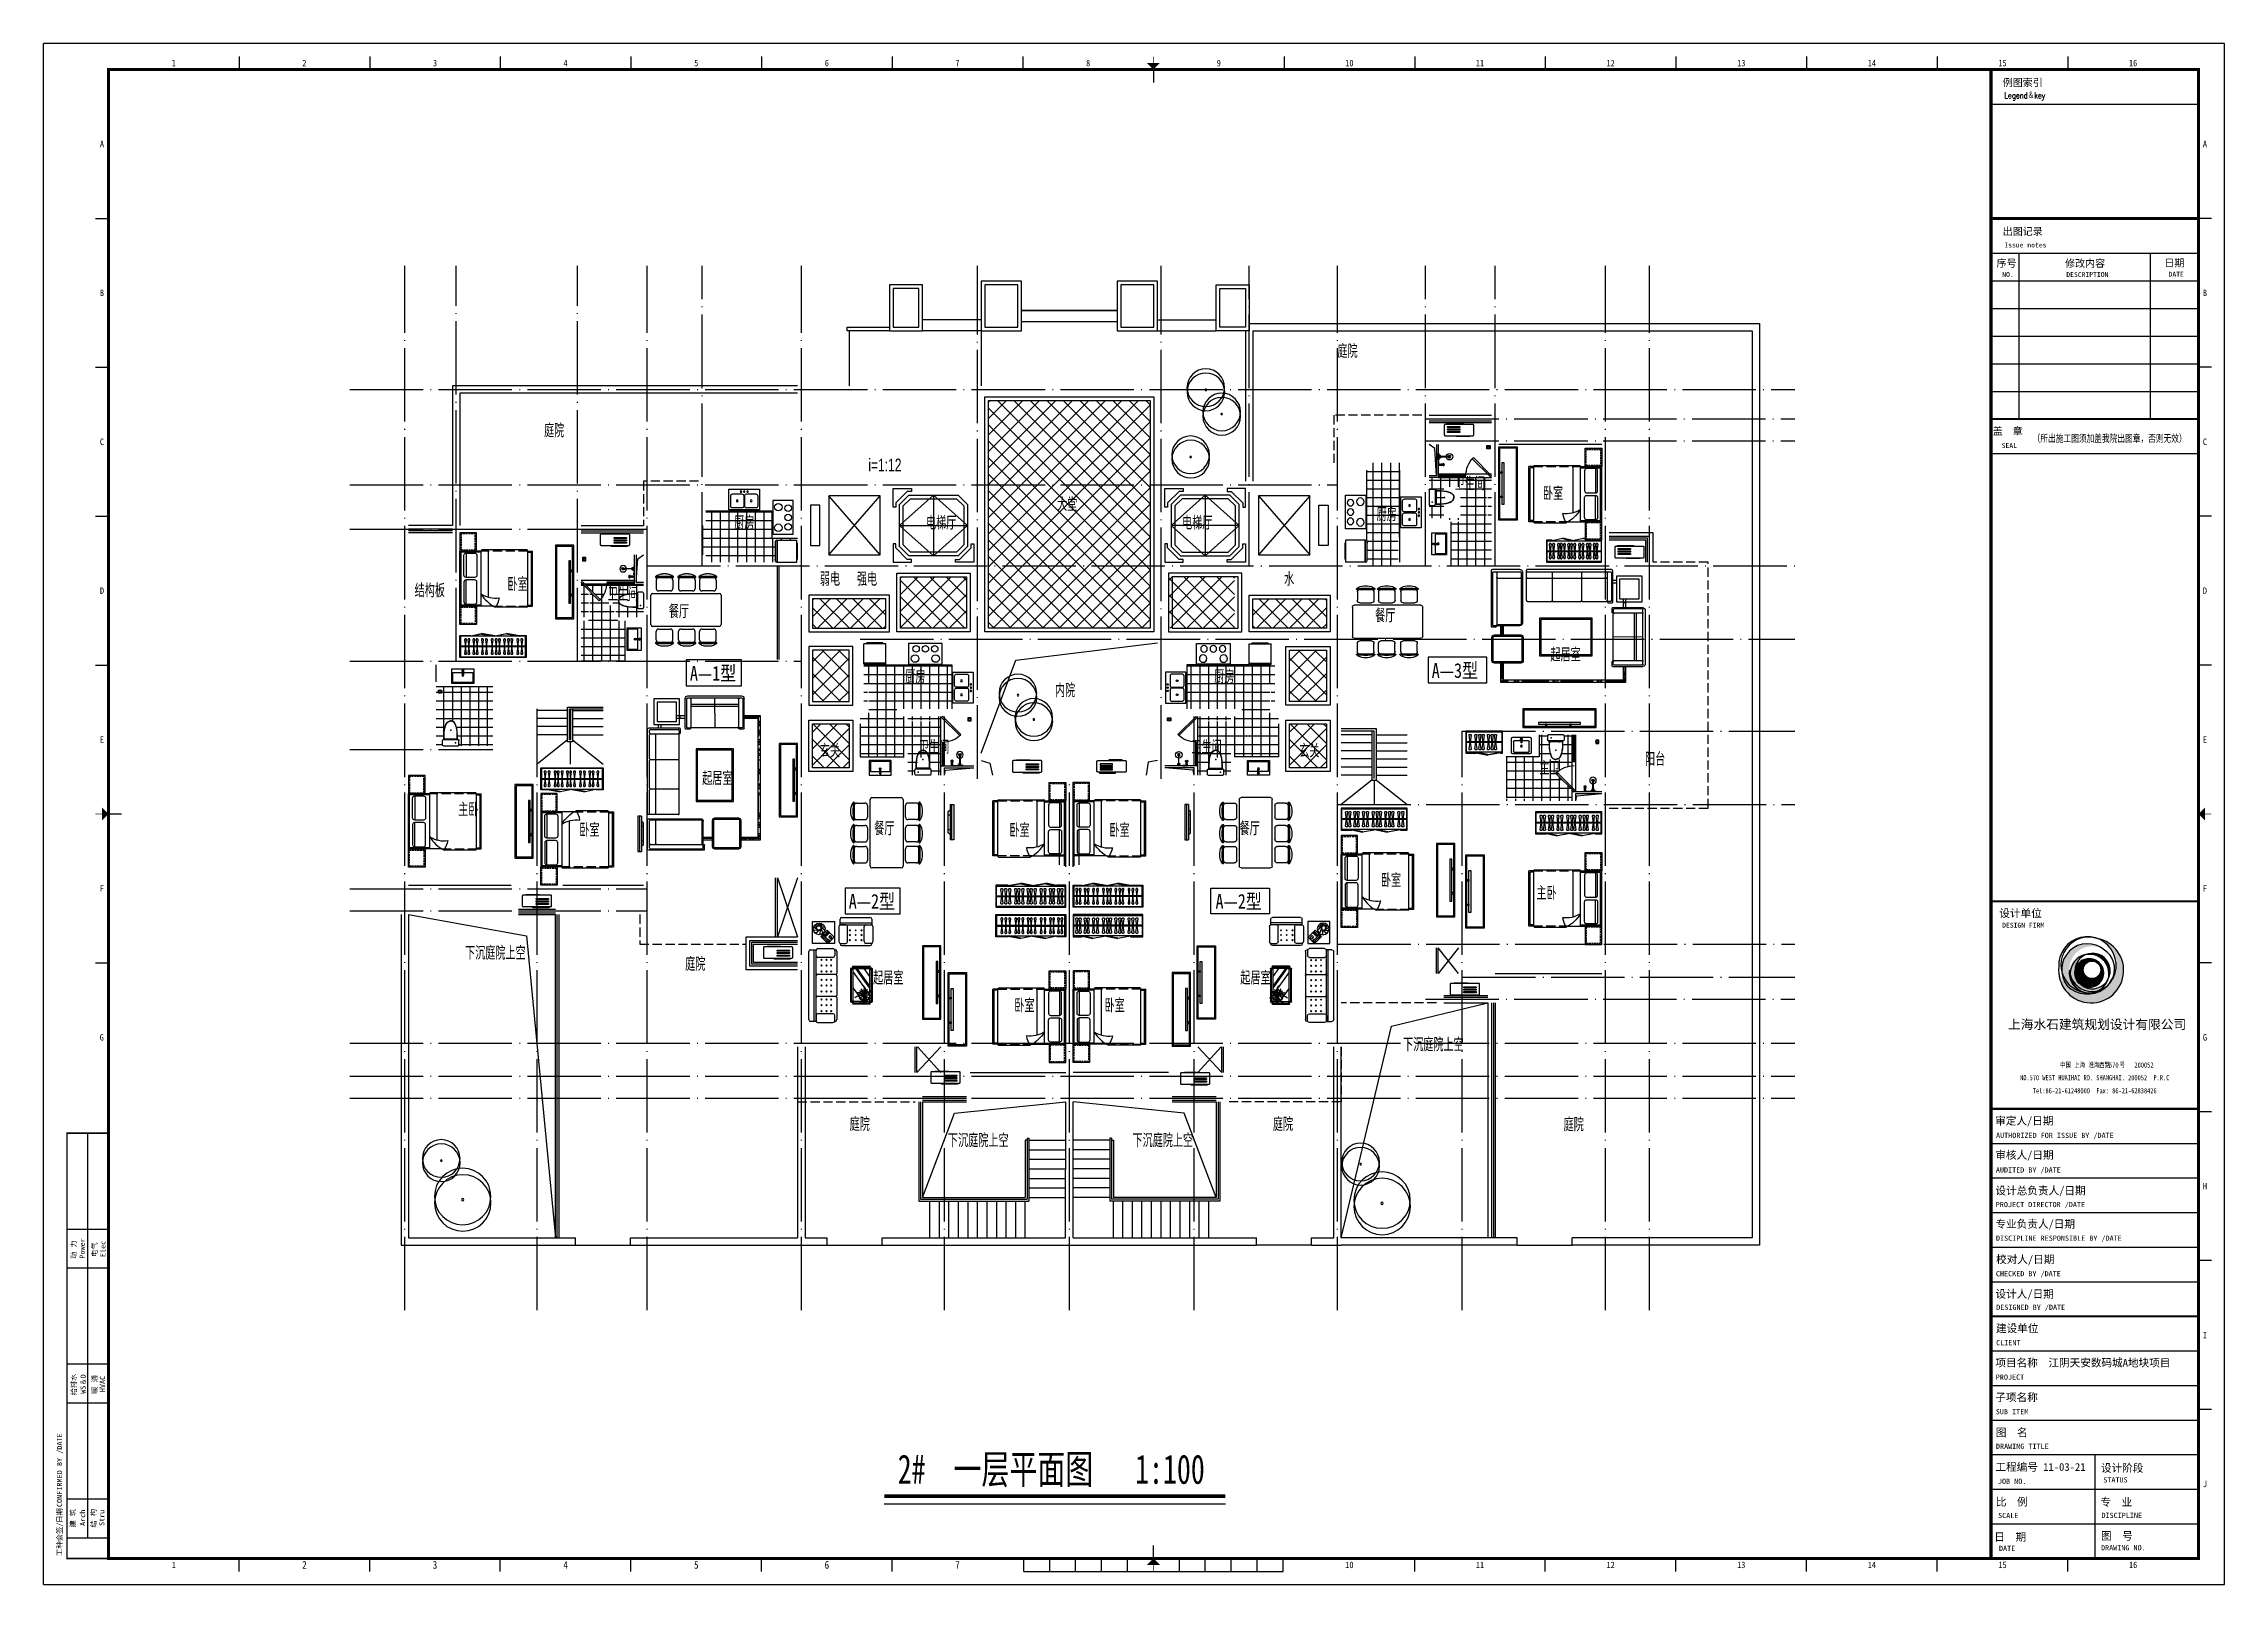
# Model space of a CAD drawing. Extents: x 921942 to 1159542, y -958603 to -790785.
# Drawn here: x 921942 to 981342, y -916648 to -874694 of the extents above; entities that cross this region are included whole.
import ezdxf
from ezdxf.enums import TextEntityAlignment as Align

# ---------------------------------------------------------------- set-up
doc = ezdxf.new("R2010")
doc.units = 0
doc.header["$LTSCALE"] = 1000
doc.header["$MEASUREMENT"] = 0
doc.linetypes.add('DASH', pattern=[0.35, 0.25, -0.1])
doc.linetypes.add('DOTE', pattern=[2.42, 2, -0.2, 0.02, -0.2])
doc.layers.get('0').update_dxf_attribs({"linetype": 'CONTINUOUS'})
for name, color, linetype in [('BALCONY', 6, 'CONTINUOUS'), ('DIM_SYMB', 3, 'CONTINUOUS'), ('DOTE', 1, 'DOTE'), ('FACE', 2, 'CONTINUOUS'), ('PUB_TEXT', 7, 'CONTINUOUS'), ('STAIR', 2, 'CONTINUOUS'), ('TT', 7, 'CONTINUOUS'), ('WINDOW', 4, 'CONTINUOUS'), ('保温层', 30, 'CONTINUOUS'), ('厨卫', 8, 'CONTINUOUS'), ('图框', 255, 'CONTINUOUS'), ('家具', 8, 'CONTINUOUS'), ('平面填充', 250, 'CONTINUOUS'), ('树', 86, 'CONTINUOUS'), ('看线', 2, 'CONTINUOUS'), ('空调', 8, 'CONTINUOUS'), ('管道', 8, 'CONTINUOUS'), ('造型墙', 55, 'CONTINUOUS'), ('阳台', 6, 'CONTINUOUS'), ('面积线', 3, 'CONTINUOUS')]:
    doc.layers.add(name, color=color, linetype=linetype)
doc.layers.add('TEXT', color=161, linetype='CONTINUOUS', lineweight=15)
doc.styles.add('DIM_FONT', font='SIMPLEX', dxfattribs={"width": 0.7, "bigfont": 'GBCBIG'})
doc.styles.add('SA-HZ', font='sa-rs.shx', dxfattribs={"width": 0.85, "bigfont": 'sa-hz.shx'})
doc.styles.add('SHEET1', font='romanc.shx', dxfattribs={"width": 0.65, "bigfont": 'tssdchn.shx'})
doc.styles.get("Standard").update_dxf_attribs({"font": 'GBENOR', "bigfont": 'GBCBIG'})
doc.styles.add('TKZ1', font='SIMHEI.TTF', dxfattribs={"width": 0.7})
doc.styles.add('图签栏', font='SimSun.ttf')
doc.styles.add('长仿宋', font='SimSun.ttf', dxfattribs={"width": 0.7, "height": 5})
doc.styles.add('黑体', font='SIMHEI.TTF', dxfattribs={"width": 0.8})
pattern_1 = [(45, (32407.2, 50055.17), (-224.5064, 224.5064), []), (135, (32407.2, 50055.17), (-224.5064, -224.5064), [])]

msp = doc.modelspace()

# ---------------------------------------------------------------- texts
at = {"layer": 'PUB_TEXT'}
for s, height, style, width, p in [('A—1型', 400, '黑体', 0.8, (939547, -892038)), ('A—3型', 400, '黑体', 0.8, (959752, -891964)), ('A—2型', 400, '黑体', 0.8, (943873, -898249)), ('A—2型', 400, '黑体', 0.8, (953863, -898249)), ('2#  一层平面图   1:100', 797.47, '长仿宋', 0.7, (945206, -913910))]:
    msp.add_text(s, height=height, dxfattribs=dict(at, style=style, width=width)).set_placement(p)
at = {"layer": 'TEXT', "style": 'SA-HZ', "width": 0.7}
msp.add_text('i=1:12', height=350, dxfattribs=at).set_placement((944406, -886343))
at = {"layer": 'TT', "color": 0, "linetype": 'Continuous'}
for s, height, p in [('庭院', 367.5, (957183, -883252)), ('庭院', 367.5, (935573, -885416)), ('卫生间', 367.5, (960377, -886860)), ('卧室', 367.5, (962781, -887128)), ('大堂', 367.5, (949546, -887424)), ('厨房', 367.5, (958250, -887699)), ('厨房', 367.5, (940753, -887926)), ('电梯厅', 367.5, (945976, -887928)), ('电梯厅', 367.5, (952951, -887928)), ('卧室', 367.5, (934577, -889601)), ('弱电', 367.5, (943084, -889458)), ('强电', 367.5, (944095, -889458)), ('水', 368, (955730, -889458)), ('结构板', 367.5, (932047, -889770)), ('卫生间', 367.5, (937312, -889867)), ('餐厅', 367.5, (938971, -890339)), ('餐厅', 367.5, (958209, -890453)), ('起居室', 367.5, (962984, -891519)), ('厨房', 367.5, (945412, -892118)), ('内院', 367.5, (949490, -892490)), ('厨房', 367.5, (953827, -892118)), ('玄关', 367.5, (943084, -894136)), ('卫生间', 367.5, (945785, -894032)), ('卫生间', 367.5, (953207, -894032)), ('玄关', 367.5, (956143, -894136)), ('阳台', 367.5, (965562, -894364)), ('起居室', 367.5, (939880, -894884)), ('主卫', 367.5, (962686, -894605)), ('主卧', 367.5, (933235, -895733)), ('卧室', 367.5, (936533, -896293)), ('餐厅', 367.5, (944565, -896252)), ('卧室', 367.5, (948249, -896300)), ('卧室', 367.5, (950974, -896300)), ('餐厅', 367.5, (954515, -896252)), ('卧室', 367.5, (958368, -897662)), ('主卧', 367.5, (962602, -898010)), ('下沉庭院上空', 367.5, (933421, -899640)), ('庭院', 367.5, (939416, -899942)), ('起居室', 367.5, (944534, -900319)), ('起居室', 367.5, (954537, -900319)), ('卧室', 367.5, (948382, -901071)), ('卧室', 367.5, (950840, -901071)), ('下沉庭院上空', 367.5, (958970, -902135)), ('下沉庭院上空', 367.5, (946573, -904744))]:
    msp.add_text(s, height=height, dxfattribs=at).set_placement(p)
for s, p in [('庭院', (943897, -904303)), ('庭院', (955425, -904303)), ('庭院', (963343, -904311)), ('下沉庭院上空', (951600, -904744))]:
    msp.add_text(s, height=367.5, rotation=0, dxfattribs=at).set_placement(p)

# ---------------------------------------------------------------- blocks, each defined once
blk = doc.blocks.new('空调机')
at = {"layer": '空调', "color": 8}
for p, q in [((2416486, -275315), (2416486, -275325)), ((2416849, -275305), (2416496, -275305)), ((2416859, -275325), (2416859, -275315))]:
    blk.add_line(p, q, dxfattribs=at)
blk.add_lwpolyline([(2416186, -275325), (2416946, -275325, -0.414214), (2416966, -275345), (2416966, -275615, -0.414214), (2416946, -275635), (2416186, -275635, -0.414214), (2416166, -275615), (2416166, -275345, -0.414214)], format="xyb", close=True, dxfattribs=at)
for points in [[(2416256, -275445), (2416592, -275445), (2416592, -275416), (2416256, -275416)], [(2416256, -275511), (2416592, -275511), (2416592, -275482), (2416256, -275482)], [(2416256, -275577), (2416592, -275577), (2416592, -275548), (2416256, -275548)], [(2416235, -275664), (2416675, -275664), (2416675, -275649), (2416235, -275649)]]:
    blk.add_lwpolyline(points, close=True, dxfattribs=at)
for centre, start, end in [((2416496, -275315), 90, 180), ((2416849, -275315), 0, 90)]:
    blk.add_arc(centre, 10, start, end, dxfattribs=at)
blk = doc.blocks.new('fdgfhghjy')
at = {"layer": '家具'}
for p, q in [((-1102, 245), (-1102, 146)), ((-1002, 425), (-1002, -35)), ((-934, 420), (-709, 420)), ((-642, 353), (-642, 38)), ((-572, -1297), (-572, 518)), ((-522, 568), (278, 568)), ((328, 518), (328, -1297)), ((397, 38), (397, 353)), ((689, 420), (464, 420)), ((757, -35), (757, 425)), ((857, 146), (857, 245)), ((-1102, -363), (-1102, -462)), ((-1002, -183), (-1002, -643)), ((-934, -30), (-709, -30)), ((-934, -188), (-709, -188)), ((-642, -255), (-642, -570)), ((397, -570), (397, -255)), ((689, -30), (464, -30)), ((689, -188), (464, -188)), ((757, -643), (757, -183)), ((857, -462), (857, -363)), ((-1102, -936), (-1102, -1035)), ((-1002, -755), (-1002, -1215)), ((-934, -638), (-709, -638)), ((-934, -760), (-709, -760)), ((-642, -828), (-642, -1143)), ((397, -1143), (397, -828)), ((689, -638), (464, -638)), ((689, -760), (464, -760)), ((757, -1215), (757, -755)), ((857, -1035), (857, -936)), ((-934, -1210), (-709, -1210)), ((278, -1347), (-522, -1347)), ((689, -1210), (464, -1210))]:
    blk.add_line(p, q, dxfattribs=at)
for centre, radius, start, end in [((-786, 235), 316, 139.27346, 178.23486), ((-786, 156), 316, 181.76514, 220.72654), ((1676, 195), 2713, 174.8023, 185.1977), ((-1018, 435), 10, 67.33001, 139.27346), ((-1022, 425), 20, 0, 67.33001), ((-934, 353), 67.5, 90, 180), ((-934, 38), 67.5, 180, 270), ((-709, 353), 67.5, 0, 90), ((-709, 38), 67.5, 270, 0), ((-522, 518), 50, 90, 180), ((278, 518), 50, 0, 90), ((464, 353), 67.5, 90, 180), ((464, 38), 67.5, 180, 270), ((689, 353), 67.5, 0, 90), ((689, 38), 67.5, 270, 0), ((777, 425), 20, 112.66999, 180), ((773, 435), 10, 40.72654, 112.66999), ((541, 235), 316, 1.76514, 40.72654), ((-1921, 195), 2713, 354.8023, 5.1977), ((541, 156), 316, 319.27346, 358.23486), ((-786, -373), 316, 139.27346, 178.23486), ((-786, -453), 316, 181.76514, 220.72654), ((1676, -413), 2713, 174.8023, 185.1977), ((-1018, -44), 10, 220.72654, 292.66999), ((-1018, -174), 10, 67.33001, 139.27346), ((-1022, -35), 20, 292.66999, 0), ((-1022, -183), 20, 0, 67.33001), ((-934, -255), 67.5, 90, 180), ((-934, -570), 67.5, 180, 270), ((-709, -255), 67.5, 0, 90), ((-709, -570), 67.5, 270, 0), ((464, -255), 67.5, 90, 180), ((464, -570), 67.5, 180, 270), ((689, -255), 67.5, 0, 90), ((689, -570), 67.5, 270, 0), ((777, -35), 20, 180, 247.33001), ((777, -183), 20, 112.66999, 180), ((773, -44), 10, 247.33001, 319.27346), ((773, -174), 10, 40.72654, 112.66999), ((541, -373), 316, 1.76514, 40.72654), ((-1921, -413), 2713, 354.8023, 5.1977), ((541, -453), 316, 319.27346, 358.23486), ((-786, -945), 316, 139.27346, 178.23486), ((-786, -1025), 316, 181.76514, 220.72654), ((1676, -985), 2713, 174.8023, 185.1977), ((-1018, -652), 10, 220.72654, 292.66999), ((-1018, -746), 10, 67.33001, 139.27346), ((-1022, -643), 20, 292.66999, 0), ((-1022, -755), 20, 0, 67.33001), ((-934, -828), 67.5, 90, 180), ((-934, -1143), 67.5, 180, 270), ((-709, -828), 67.5, 0, 90), ((-709, -1143), 67.5, 270, 0), ((464, -828), 67.5, 90, 180), ((464, -1143), 67.5, 180, 270), ((689, -828), 67.5, 0, 90), ((689, -1143), 67.5, 270, 0), ((777, -643), 20, 180, 247.33001), ((777, -755), 20, 112.66999, 180), ((773, -652), 10, 247.33001, 319.27346), ((773, -746), 10, 40.72654, 112.66999), ((541, -945), 316, 1.76514, 40.72654), ((-1921, -985), 2713, 354.8023, 5.1977), ((541, -1025), 316, 319.27346, 358.23486), ((-1018, -1225), 10, 220.72654, 292.66999), ((-1022, -1215), 20, 292.66999, 0), ((-522, -1297), 50, 180, 270), ((278, -1297), 50, 270, 0), ((777, -1215), 20, 180, 247.33001), ((773, -1225), 10, 247.33001, 319.27346)]:
    blk.add_arc(centre, radius, start, end, dxfattribs=at)
blk = doc.blocks.new('wasfsdgdfh')
at = {"layer": '厨卫', "linetype": 'ByBlock'}
for p, q in [((-317, 406), (241, 406)), ((-317, -432), (-317, 406)), ((-190, 51), (-190, 305)), ((-140, 356), (140, 356)), ((140, 0), (-140, 0)), ((190, 305), (190, 51)), ((241, 406), (241, -432)), ((241, -432), (-317, -432)), ((-190, -330), (-190, -76)), ((-140, -25), (140, -25)), ((140, -381), (-140, -381)), ((190, -76), (190, -330))]:
    blk.add_line(p, q, dxfattribs=at)
at = {"layer": '厨卫', "linetype": 'ByBlock', "extrusion": (0, 0, -1)}
for centre, major_axis, start_param, end_param in [((-254, 76), (-13.5, 13.5), 3.926991, 10.210176), ((-254, -13), (-13.5, 13.5), 3.926991, 10.210176), ((-140, 305), (0.1, 50.8), 4.711206, 6.282002), ((-140, 51), (-0.1, 50.8), 3.142779, 4.713576), ((0, 178), (-18, 18), 3.926991, 10.210176), ((140, 305), (-0.1, 50.8), 0.001187, 1.571983), ((140, 51), (0.1, 50.8), 1.569613, 3.140409), ((-254, -102), (-13.5, 13.5), 3.926991, 10.210176), ((-140, -76), (0.1, 50.8), 4.711206, 6.282002), ((-140, -330), (-0.1, 50.8), 3.142779, 4.713576), ((0, -203), (-18, 18), 3.926991, 10.210176), ((140, -76), (-0.1, 50.8), 0.001187, 1.571983), ((140, -330), (0.1, 50.8), 1.569613, 3.140409)]:
    blk.add_ellipse(centre, major_axis=major_axis, ratio=1, start_param=start_param, end_param=end_param, dxfattribs=at)
blk = doc.blocks.new('aswqdfrsgfh')
at = {"layer": '厨卫', "linetype": 'ByBlock'}
for p, q in [((-513, 299), (-513, -260)), ((401, 299), (-513, 299)), ((401, -260), (401, 299)), ((-513, -260), (401, -260))]:
    blk.add_line(p, q, dxfattribs=at)
for centre, radius in [((-310, 159), 88.9), ((-56, 159), 88.9), ((198, 159), 88.9), ((-336, -108), 102), ((223, -108), 102)]:
    blk.add_circle(centre, radius, dxfattribs=at)
blk = doc.blocks.new('A$C0C200289')
at = {"layer": '家具'}
for p, q in [((-150, 72), (-150, 597)), ((600, 597), (-150, 597)), ((500, 623), (-48, 623)), ((-48, 613), (-48, 623)), ((500, 613), (-48, 613)), ((500, 613), (500, 623)), ((600, 72), (600, 597)), ((-144, 72), (-150, 72)), ((-150, 53), (-150, 62)), ((-144, 62), (-150, 62)), ((-144, 62), (-144, 72)), ((568, 22), (-118, 22)), ((499, 22), (499, 0)), ((535, 22), (535, 0)), ((594, 62), (594, 72)), ((594, 72), (600, 72)), ((594, 62), (600, 62)), ((600, 53), (600, 62)), ((499, 0), (535, 0))]:
    blk.add_line(p, q, dxfattribs=at)
at = {"layer": '家具', "color": 251}
for p, q in [((594, 72), (-144, 72)), ((594, 62), (-144, 62))]:
    blk.add_line(p, q, dxfattribs=at)
at = {"layer": '家具'}
for centre, start, end in [((-118, 53), 180, 270), ((568, 53), 270, 0)]:
    blk.add_arc(centre, 31.5, start, end, dxfattribs=at)
blk = doc.blocks.new('asfsdgdfh')
at = {"layer": '厨卫'}
for p, q in [((-103, -121), (-103, -33)), ((-73, -121), (-73, -33))]:
    blk.add_line(p, q, dxfattribs=at)
blk.add_lwpolyline([(212, 214), (-388, 214), (-388, -186), (212, -186)], close=True, dxfattribs=at)
blk.add_lwpolyline([(-73, -86), (172, -86, 0.414214), (182, -76), (182, 174, 0.414214), (172, 184), (-348, 184, 0.414214), (-358, 174), (-358, -76, 0.414214), (-348, -86), (-103, -86)], format="xyb", dxfattribs=at)
for radius in [25, 20]:
    blk.add_circle((-88, -11), radius, dxfattribs=at)
for centre, radius, start, end in [((-88, -138), 23, 99.48812, 80.51188), ((-88, -138), 12.3, 106.41355, 73.58645), ((-88, -138), 10.7, 108.39514, 71.60486), ((218, -111), 310, 175.50816, 184.49184), ((-88, -87), 2.86, 0, 180), ((-88, -136), 2.86, 180, 0), ((-394, -111), 310, 355.50816, 4.49184)]:
    blk.add_arc(centre, radius, start, end, dxfattribs=at)
for centre in [(-88, -33), (-88, -42), (-88, -44)]:
    blk.add_ellipse(centre, major_axis=(-15.3, 0), ratio=0.448066, start_param=3.141593, end_param=6.283185, dxfattribs=at)
blk = doc.blocks.new('asfdgfhgfh')
at = {"layer": '厨卫', "lineweight": -3}
for p, q in [((-222, -50), (-222, -125)), ((-222, -72), (-192, -72)), ((-192, -50), (-192, -125)), ((-12, -37), (-12, -27)), ((4, -42), (4, -315)), ((14, -315), (14, -42)), ((31, -37), (31, -27))]:
    blk.add_line(p, q, dxfattribs=at)
at = {"layer": '厨卫', "color": 8}
for p, q in [((-6, -37), (-6, -27)), ((24, -34), (24, -27))]:
    blk.add_line(p, q, dxfattribs=at)
at = {"layer": '厨卫', "lineweight": -3}
for points in [[(-195, -40), (-195, -12), (-219, -12), (-219, -40)], [(-1, -27), (-46, -27), (-76, -22), (-76, -12)], [(-76, -12), (94, -12), (94, -22), (64, -27), (19, -27)], [(-19, -61), (-29, -61), (-29, -57), (-19, -57)], [(4, -82), (-19, -82), (-19, -37), (-6, -37)], [(24, -37), (37, -37), (37, -82), (14, -82)], [(37, -57), (47, -57), (47, -61), (37, -61)]]:
    blk.add_lwpolyline(points, dxfattribs=at)
for points in [[(-162, -12), (-162, -22), (-106, -22), (-106, -12)], [(40, -12), (40, -22), (-22, -22), (-22, -12)]]:
    blk.add_lwpolyline(points, close=True, dxfattribs=at)
at = {"layer": '厨卫', "color": 8}
for points in [[(4, -62), (-6, -62), (-6, -34), (-1, -34)], [(19, -34), (24, -34), (24, -62), (14, -62)]]:
    blk.add_lwpolyline(points, dxfattribs=at)
blk.add_lwpolyline([(19, -22), (19, -42), (-1, -42), (-1, -22)], close=True, dxfattribs=at)
for centre, radius in [((-207, -50), 15), ((-207, -99), 15), ((9, -315), 5)]:
    blk.add_circle(centre, radius, dxfattribs=at)
at = {"layer": '厨卫', "lineweight": -3}
blk.add_circle((9, -315), 89.5, dxfattribs=at)
for centre, start, end in [((-239, -119), 286.41807, 340.32674), ((-175, -119), 199.67326, 253.58193)]:
    blk.add_arc(centre, 17.7, start, end, dxfattribs=at)
at = {"layer": '厨卫', "color": 8}
for centre, radius, start, end in [((-207, -50), 17, 133.33592, 208.07249), ((-207, -99), 17, 151.92751, 28.07249), ((-207, -50), 17, 331.92751, 46.66408), ((9, -315), 35, 98.21321, 81.78679), ((9, -315), 9, 123.74899, 56.25101)]:
    blk.add_arc(centre, radius, start, end, dxfattribs=at)
at = {"layer": '厨卫', "lineweight": -3, "extrusion": (0, 0, -1)}
for centre, major_axis, ratio, start_param, end_param in [((-207, -147), (33.6, 0), 0.612909, -0.37962, 3.521213), ((-207, -138), (31.4, 0), 0.47884, -1.072899, 4.214492)]:
    blk.add_ellipse(centre, major_axis=major_axis, ratio=ratio, start_param=start_param, end_param=end_param, dxfattribs=at)
blk = doc.blocks.new('aswfdgdfh')
at = {"layer": '厨卫'}
blk.add_lwpolyline([(43, -43), (43, 43), (-43, 43), (-43, -43)], close=True, dxfattribs=at)
at = {"layer": '厨卫', "color": 8}
for points in [[(-33, 0), (-33, 1), (-17, 1), (-17, 0)], [(-24, 23), (-22, 24), (-11, 13), (-13, 12)], [(0, 33), (1, 33), (1, 17), (0, 17)], [(23, 24), (24, 22), (13, 11), (12, 13)], [(33, 0), (33, -1), (17, -1), (17, 0)], [(-23, -24), (-24, -22), (-13, -11), (-12, -13)], [(0, -33), (-1, -33), (-1, -17), (0, -17)], [(24, -23), (22, -24), (11, -13), (13, -12)]]:
    blk.add_lwpolyline(points, close=True, dxfattribs=at)
blk.add_circle((0, 0), 36.6, dxfattribs=at)
blk = doc.blocks.new('DR2045')
at = {"color": 0, "linetype": 'ByBlock'}
for p, q in [((0, 0), (-1.1, -1.1)), ((0, 0), (17, -17)), ((-1.1, -1.1), (15.9, -18))]:
    blk.add_line(p, q, dxfattribs=at)
blk.add_arc((0, 0), 24, 270, 315, dxfattribs=at)
blk = doc.blocks.new('asfdgfh')
at = {"layer": '厨卫', "ltscale": 100}
for p, q in [((-266, -207, 0), (-266, -92, 0)), ((159, -67, 0), (-241, -67, 0)), ((159, -232, 0), (-241, -232, 0)), ((145, -40, 0), (-228, -40, 0)), ((184, -207, 0), (184, -92, 0))]:
    blk.add_line(p, q, dxfattribs=at)
for centre, radius, start, end in [((-241, -92, 0), 25, 90, 180), ((-241, -207, 0), 25, 180, 270), ((-261, -39, 0), 33.7, 303.61571, 10.84697), ((178, -39, 0), 33.9, 169.31129, 235.13473), ((159, -92, 0), 25, 0, 90), ((159, -207, 0), 25, 270, 0)]:
    blk.add_arc(centre, radius, start, end, dxfattribs=at)
for points, knots in [([(-227, -33, 0), (-227, 85, 0), (-226, 243, 0), (-137, 424, 0), (-69, 441, 0), (-41, 448, 0)], [0, 0, 0, 0, 355.24272, 473.249847, 556.576042, 556.576042, 556.576042, 556.576042]), ([(-222, -41, 0), (-222, -2, 0), (-222, 29, 0), (-220, 90, 0), (-219, 121, 0), (-213, 182, 0), (-208, 213, 0), (-198, 258, 0), (-194, 273, 0), (-187, 296, 0), (-184, 303, 0), (-180, 315, 0), (-179, 319, 0), (-176, 326, 0), (-174, 330, 0), (-170, 341, 0), (-167, 348, 0), (-160, 363, 0), (-156, 369, 0), (-148, 382, 0), (-143, 389, 0), (-134, 400, 0), (-129, 405, 0), (-121, 412, 0), (-118, 414, 0), (-112, 418, 0), (-109, 420, 0), (-102, 423, 0), (-99, 425, 0), (-92, 428, 0), (-89, 429, 0), (-78, 433, 0), (-71, 435, 0), (-56, 440, 0), (-48, 441, 0), (-40, 443, 0)], [0, 0, 0, 0, 92.762674, 92.762674, 185.525347, 185.525347, 278.288021, 278.288021, 324.669358, 324.669358, 347.860026, 347.860026, 359.45536, 359.45536, 371.050694, 371.050694, 394.241363, 394.241363, 417.432031, 417.432031, 440.6227, 440.6227, 463.813368, 463.813368, 475.408702, 475.408702, 487.004036, 487.004036, 498.599371, 498.599371, 510.194705, 510.194705, 533.385373, 533.385373, 556.576042, 556.576042, 556.576042, 556.576042]), ([(140, -40, 0), (140, -2, 0), (139, 29, 0), (138, 90, 0), (136, 121, 0), (130, 182, 0), (125, 213, 0), (115, 258, 0), (111, 273, 0), (104, 296, 0), (101, 303, 0), (97, 315, 0), (96, 319, 0), (93, 326, 0), (92, 330, 0), (87, 341, 0), (84, 348, 0), (77, 363, 0), (73, 369, 0), (65, 382, 0), (61, 389, 0), (51, 400, 0), (46, 405, 0), (38, 412, 0), (35, 414, 0), (29, 418, 0), (26, 420, 0), (20, 423, 0), (16, 425, 0), (10, 428, 0), (6, 429, 0), (-4, 433, 0), (-12, 435, 0), (-27, 440, 0), (-35, 441, 0), (-43, 443, 0)], [0, 0, 0, 0, 92.762674, 92.762674, 185.525347, 185.525347, 278.288021, 278.288021, 324.669358, 324.669358, 347.860026, 347.860026, 359.45536, 359.45536, 371.050694, 371.050694, 394.241363, 394.241363, 417.432031, 417.432031, 440.6227, 440.6227, 463.813368, 463.813368, 475.408702, 475.408702, 487.004036, 487.004036, 498.599371, 498.599371, 510.194705, 510.194705, 533.385373, 533.385373, 556.576042, 556.576042, 556.576042, 556.576042]), ([(145, -33, 0), (144, 85, 0), (143, 243, 0), (54, 424, 0), (-13, 441, 0), (-41, 448, 0)], [0, 0, 0, 0, 355.24272, 473.249847, 556.576042, 556.576042, 556.576042, 556.576042])]:
    blk.add_open_spline(points, degree=3, knots=knots, dxfattribs=at)
at = {"layer": '厨卫'}
for p in [(-42, 189, 0), (-171, -149, 0)]:
    blk.add_point(p, dxfattribs=at)
blk = doc.blocks.new('asfdfgfhfg')
at = {"layer": '家具'}
for p, q in [((-4, 1795), (759, 1795)), ((-575, 1274), (-405, 1443)), ((-386, 1085), (-575, 1274)), ((-556, 1274), (-509, 1227)), ((-504, 1326), (-551, 1278)), ((-551, 1278), (-509, 1236)), ((-532, 1278), (-504, 1307)), ((-532, 1278), (-381, 1128)), ((-509, 1236), (-499, 1245)), ((-509, 1227), (-495, 1241)), ((-462, 1283), (-504, 1326)), ((-353, 1156), (-504, 1307)), ((-452, 1283), (-499, 1330)), ((-386, 1406), (-471, 1321)), ((-471, 1321), (-433, 1283)), ((-471, 1274), (-462, 1283)), ((-466, 1269), (-452, 1283)), ((-452, 1302), (-367, 1387)), ((-433, 1283), (-348, 1368)), ((-405, 1443), (-216, 1255)), ((-348, 1368), (-386, 1406)), ((-216, 1255), (-386, 1085)), ((-386, 1189), (-377, 1198)), ((-377, 1198), (-334, 1156)), ((-325, 1297), (-363, 1260)), ((-363, 1260), (-306, 1203)), ((-268, 1241), (-325, 1297)), ((-306, 1203), (-268, 1241)), ((-87, 1545), (-87, 1134)), ((-54, 1595), (-54, 1745)), ((-54, 1645), (809, 1645)), ((-54, 1595), (809, 1595)), ((102, 1595), (-37, 1595)), ((152, 1134), (152, 1545)), ((198, 1453), (229, 1423)), ((229, 1453), (198, 1423)), ((198, 1326), (229, 1296)), ((229, 1326), (198, 1296)), ((198, 1189), (229, 1159)), ((229, 1189), (198, 1159)), ((356, 1453), (386, 1423)), ((386, 1453), (356, 1423)), ((356, 1326), (386, 1296)), ((386, 1326), (356, 1296)), ((386, 1189), (356, 1159)), ((356, 1189), (386, 1159)), ((514, 1453), (544, 1423)), ((544, 1453), (514, 1423)), ((514, 1326), (544, 1296)), ((544, 1326), (514, 1296)), ((514, 1189), (544, 1159)), ((544, 1189), (514, 1159)), ((602, 1134), (602, 1545)), ((652, 1595), (792, 1595)), ((809, 1745), (809, 1592)), ((842, 1545), (842, 1134)), ((-909, -988), (-909, 862)), ((-859, 912), (-706, 912)), ((-759, -1038), (-759, 912)), ((-709, -1038), (-709, 912)), ((-709, 755), (-709, 896)), ((-659, 946), (-247, 946)), ((-247, 705), (-659, 705)), ((-546, 651), (-576, 620)), ((-546, 620), (-576, 651)), ((-409, 651), (-439, 620)), ((-409, 620), (-439, 651)), ((-424, 1151), (-414, 1161)), ((-381, 1109), (-424, 1151)), ((-334, 1156), (-381, 1109)), ((-381, 1128), (-353, 1156)), ((-282, 651), (-312, 620)), ((-282, 620), (-312, 651)), ((-197, 912), (-189, 912)), ((-197, 896), (-197, 755)), ((-139, 862), (-139, 264)), ((-54, 1084), (-54, 1075)), ((-37, 1084), (102, 1084)), ((-4, 1025), (759, 1025)), ((792, 1084), (652, 1084)), ((809, 1084), (809, 1075)), ((-169, 235), (-679, 235)), ((-546, 463), (-576, 493)), ((-546, 493), (-576, 463)), ((-546, 335), (-576, 305)), ((-546, 305), (-576, 335)), ((-546, 75), (-576, 105)), ((-546, 105), (-576, 75)), ((-409, 493), (-439, 463)), ((-409, 463), (-439, 493)), ((-409, 335), (-439, 305)), ((-409, 305), (-439, 335)), ((-409, 75), (-439, 105)), ((-409, 105), (-439, 75)), ((-282, 493), (-312, 463)), ((-282, 463), (-312, 493)), ((-282, 335), (-312, 305)), ((-282, 305), (-312, 335)), ((-282, 75), (-312, 105)), ((-282, 105), (-312, 75)), ((-139, 206), (-139, -332)), ((236, -505), (236, 404)), ((246, 414), (251, 414)), ((261, 368), (333, 440)), ((261, 396), (305, 440)), ((261, -505), (261, 404)), ((287, 455), (287, 450)), ((297, 465), (756, 465)), ((297, 440), (756, 440)), ((301, 305), (751, -315)), ((364, 400), (751, -134)), ((407, 400), (751, -75)), ((595, 400), (751, 185)), ((791, 368), (719, 440)), ((791, 396), (747, 440)), ((766, 455), (766, 450)), ((791, 404), (791, -505)), ((806, 414), (801, 414)), ((816, 404), (816, -505)), ((-169, -361), (-679, -361)), ((-546, -52), (-576, -82)), ((-546, -82), (-576, -52)), ((-546, -240), (-576, -210)), ((-546, -210), (-576, -240)), ((-546, -431), (-576, -461)), ((-546, -461), (-576, -431)), ((-546, -619), (-576, -588)), ((-546, -588), (-576, -619)), ((-409, -82), (-439, -52)), ((-409, -52), (-439, -82)), ((-409, -240), (-439, -210)), ((-409, -210), (-439, -240)), ((-409, -431), (-439, -461)), ((-409, -461), (-439, -431)), ((-409, -588), (-439, -619)), ((-409, -619), (-439, -588)), ((-282, -82), (-312, -52)), ((-282, -52), (-312, -82)), ((-282, -240), (-312, -210)), ((-282, -210), (-312, -240)), ((-282, -431), (-312, -461)), ((-282, -461), (-312, -431)), ((-282, -588), (-312, -619)), ((-282, -619), (-312, -588)), ((-139, -390), (-139, -988)), ((246, -515), (251, -515)), ((261, -468), (333, -540)), ((261, -496), (305, -540)), ((287, -555), (287, -550)), ((756, -540), (297, -540)), ((756, -565), (297, -565)), ((301, -138), (565, -500)), ((791, -468), (719, -540)), ((791, -496), (747, -540)), ((766, -555), (766, -550)), ((806, -515), (801, -515)), ((-709, -1038), (-859, -1038)), ((-709, -881), (-709, -1021)), ((-247, -831), (-659, -831)), ((-659, -1071), (-247, -1071)), ((-546, -746), (-576, -776)), ((-546, -776), (-576, -746)), ((-409, -746), (-439, -776)), ((-409, -776), (-439, -746)), ((-282, -746), (-312, -776)), ((-282, -776), (-312, -746)), ((-197, -1021), (-197, -881)), ((-197, -1038), (-189, -1038))]:
    blk.add_line(p, q, dxfattribs=at)
at = {"layer": '家具', "color": 6}
for p, q in [((-677, 1466), (-777, 1525)), ((-649, 1450), (-776, 1433)), ((-694, 1502), (-729, 1600)), ((-609, 1454), (-722, 1355)), ((-683, 1543), (-673, 1632)), ((-651, 1566), (-616, 1640)), ((-632, 1568), (-564, 1629)), ((-583, 1478), (-618, 1320)), ((-611, 1564), (-511, 1595)), ((-598, 1556), (-471, 1530)), ((-581, 1533), (-467, 1445)), ((-575, 1501), (-521, 1357))]:
    blk.add_line(p, q, dxfattribs=at)
at = {"layer": '家具'}
for points in [[(-805, 1679), (-205, 1679), (-205, 1079), (-805, 1079)], [(301, 400), (751, 400), (751, -500), (301, -500)]]:
    blk.add_lwpolyline(points, close=True, dxfattribs=at)
at = {"layer": '家具', "color": 3, "const_width": 12}
for points in [[(415, -356, 1), (415, -368, 1)], [(484, -251, 1), (484, -263, 1)], [(540, -295, 1), (540, -307, 1)], [(540, -336, 1), (540, -348, 1)], [(547, -221, 1), (547, -233, 1)], [(550, -449, 1), (550, -461, 1)], [(597, -328, 1), (597, -340, 1)], [(606, -309, 1), (606, -321, 1)], [(610, -339, 1), (610, -351, 1)], [(613, -518, 1), (613, -530, 1)], [(616, -325, 1), (616, -337, 1)], [(629, -320, 1), (629, -332, 1)], [(643, -155, 1), (643, -167, 1)], [(649, -284, 1), (649, -296, 1)], [(672, -257, 1), (672, -269, 1)], [(686, -441, 1), (686, -453, 1)]]:
    blk.add_lwpolyline(points, format="xyb", close=True, dxfattribs=at)
at = {"layer": '家具', "color": 6}
for centre, radius in [((-623, 1480), 160), ((-634, 1508), 60)]:
    blk.add_circle(centre, radius, dxfattribs=at)
at = {"layer": '家具'}
blk.add_circle((609, -339), 144, dxfattribs=at)
for centre, radius, start, end in [((-4, 1745), 50, 90, 180), ((759, 1745), 50, 0, 90), ((-37, 1545), 50, 90, 180), ((102, 1545), 50, 0, 90), ((652, 1545), 50, 90, 180), ((792, 1545), 50, 0, 90), ((-859, 862), 50, 90, 180), ((-659, 896), 50, 90, 180), ((-659, 755), 50, 180, 270), ((-247, 896), 50, 0, 90), ((-247, 755), 50, 270, 0), ((-189, 862), 50, 0, 90), ((-37, 1134), 50, 180, 270), ((-4, 1075), 50, 180, 270), ((102, 1134), 50, 270, 0), ((652, 1134), 50, 180, 270), ((759, 1075), 50, 270, 0), ((792, 1134), 50, 270, 0), ((-679, 265), 30, 180, 270), ((-679, 205), 30, 90, 180), ((-169, 265), 30, 270, 0), ((-169, 205), 30, 0, 90), ((246, 404), 10, 90, 180), ((251, 404), 10, 0, 90), ((297, 455), 10, 90, 180), ((297, 450), 10, 180, 270), ((756, 455), 10, 0, 90), ((756, 450), 10, 270, 0), ((801, 404), 10, 90, 180), ((806, 404), 10, 0, 90), ((-679, -331), 30, 180, 270), ((-679, -391), 30, 90, 180), ((-169, -331), 30, 270, 0), ((-169, -391), 30, 0, 90), ((246, -505), 10, 180, 270), ((251, -505), 10, 270, 0), ((297, -550), 10, 90, 180), ((297, -555), 10, 180, 270), ((756, -550), 10, 0, 90), ((756, -555), 10, 270, 0), ((801, -505), 10, 180, 270), ((806, -505), 10, 270, 0), ((-859, -988), 50, 180, 270), ((-659, -881), 50, 90, 180), ((-659, -1021), 50, 180, 270), ((-247, -881), 50, 0, 90), ((-247, -1021), 50, 270, 0), ((-189, -988), 50, 270, 0)]:
    blk.add_arc(centre, radius, start, end, dxfattribs=at)
at = {"layer": '家具', "color": 3}
for centre, radius, start, end in [((550, -656), 325, 81.24958, 128.23328), ((424, -513), 260, 44.48606, 99.37622), ((461, -645), 346, 65.08876, 95.96372), ((315, -300), 287, 301.31505, 352.13779), ((439, -395), 190, 24.09558, 76.29534), ((-633, 982), 1790, 309.04877, 312.6799), ((329, -375), 291, 13.04524, 49.77663), ((-32, -299), 642, 340.5249, 357.82437), ((395, -436), 234, 323.32313, 25.76326), ((366, -260), 293, 348.55155, 40.98153), ((121, -311), 502, 358.32856, 18.729), ((1027, 363), 810, 238.98728, 250.36101), ((496, -453), 169, 332.99086, 45.91017), ((565, -207), 126, 298.89012, 348.45792), ((435, -141), 259, 318.7581, 353.8624), ((606, -140), 193, 276.99045, 348.02836), ((453, -480), 233, 355.87406, 36.95584), ((648, -813), 490, 73.85612, 89.11051), ((816, -188), 219, 252.94564, 276.48138)]:
    blk.add_arc(centre, radius, start, end, dxfattribs=at)
at = {"layer": '家具', "style": 'DIM_FONT', "width": 0.8, "flags": 9}
for tag, p, rotation in [('YSIZE', (377, 1795), 180), ('XSIZE', (377, 1795), 180), ('YSIZE', (-909, -63), 270), ('XSIZE', (-909, -63), 270)]:
    blk.add_attdef(tag, p, '', height=0.5, rotation=rotation, dxfattribs=at)
blk = doc.blocks.new('A$C2FB07499')
at = {"layer": '家具', "ltscale": 0.5}
blk.add_lwpolyline([(500, 0), (0, 0), (0, 2000), (500, 2000)], close=True, dxfattribs=at)
at = {"layer": '家具', "color": 251, "ltscale": 40}
for points in [[(470, 30), (30, 30), (30, 1970), (470, 1970)], [(368, 1572), (415, 1572), (415, 428), (368, 428)], [(415, 1381), (480, 1381), (480, 1343), (415, 1343)], [(415, 717), (480, 717), (480, 679), (415, 679)]]:
    blk.add_lwpolyline(points, close=True, dxfattribs=at)
blk = doc.blocks.new('dgfgf')
at = {"layer": '家具'}
blk.add_lwpolyline([(7597, -62676), (7147, -62676), (7147, -63176), (7597, -63176), (7597, -62676), (7517, -62676)], dxfattribs=at)
at = {"layer": '家具', "color": 251, "linetype": 'DASH', "ltscale": 0.2}
blk.add_lwpolyline([(7567, -62706), (7177, -62706), (7177, -63146), (7567, -63146)], close=True, dxfattribs=at)
blk = doc.blocks.new('A$C72813290')
at = {"layer": '家具'}
for p, q in [((579, 2000), (0, 2000)), ((0, 500), (0, 2000)), ((30, 530), (30, 1970)), ((579, 1970), (30, 1970)), ((170, 1945), (170, 1283)), ((579, 500), (579, 2010)), ((1830, 2030), (599, 2030)), ((779, 753), (779, 2030)), ((1850, 500), (1850, 2000)), ((1850, 2000), (1980, 2000)), ((1850, 1970), (1950, 1970)), ((1950, 530), (1950, 1970)), ((1980, 500), (1980, 2000)), ((170, 555), (170, 1217)), ((912, 500), (0, 500)), ((579, 530), (30, 530)), ((1830, 470), (967, 470)), ((1850, 530), (1950, 530)), ((1850, 500), (1980, 500))]:
    blk.add_line(p, q, dxfattribs=at)
at = {"layer": '家具', "linetype": 'DASH'}
for p, q in [((1850, 2000), (579, 2000)), ((912, 500), (1850, 500))]:
    blk.add_line(p, q, dxfattribs=at)
at = {"layer": '家具'}
for points in [[(170, 1945), (405, 1945, -0.414214), (465, 1885), (465, 1343, -0.414214), (405, 1283), (170, 1283, -0.414214), (110, 1343), (110, 1885, -0.414214)], [(170, 555), (405, 555, 0.414214), (465, 615), (465, 1157, 0.414214), (405, 1217), (170, 1217, 0.414214), (110, 1157), (110, 615, 0.414214)]]:
    blk.add_lwpolyline(points, format="xyb", close=True, dxfattribs=at)
blk.add_lwpolyline([(579, 833, 0.180302), (1071, 725, -0.088637), (967, 470, 28871.271551)], format="xyb", dxfattribs=at)
for centre, radius, start, end in [((599, 2010), 20, 90, 180), ((1819, 2001), 30.7, 357.68839, 69.69174), ((1392, 1313), 944, 210.60747, 243.27731), ((1819, 499), 30.7, 290.35664, 2.31522)]:
    blk.add_arc(centre, radius, start, end, dxfattribs=at)
blk.add_blockref('dgfgf', (-7147, 65176), dxfattribs=at)
at = {"layer": '家具', "xscale": -1, "rotation": 180}
blk.add_blockref('dgfgf', (-7147, -62676), dxfattribs=at)
blk = doc.blocks.new('aswefrsdtfgdgh')
for p, q in [((-152, 480), (-152, -480)), ((-58, 480), (-152, 480)), ((-58, 480), (-58, -480)), ((0, -199), (0, 199)), ((-152, -480), (-58, -480))]:
    blk.add_line(p, q)
at = {"color": 9}
for p, q in [((-96, -480), (-96, 480)), ((0, 199), (-58, 199)), ((0, -199), (-58, -199))]:
    blk.add_line(p, q, dxfattribs=at)
blk.add_lwpolyline([(-58, 339), (-58, -339), (0, -287), (0, 287)], close=True)
blk = doc.blocks.new('sderg fhfgjghj')
at = {"layer": '家具'}
blk.add_line((934, 186), (934, 206), dxfattribs=at)
at = {"layer": '家具', "color": 8}
for p, q in [((-553, -83), (1212, -84)), ((-553, -103), (1212, -104))]:
    blk.add_line(p, q, dxfattribs=at)
at = {"layer": '家具'}
for points in [[(-390, 187), (-390, 207), (-573, 207), (-573, -393), (1232, -394), (1232, 206), (934, 206)], [(-388, 187), (934, 186), (1212, 186), (1212, -374), (-553, -373), (-553, 187), (-388, 187)]]:
    blk.add_lwpolyline(points, dxfattribs=at)
at = {"layer": '家具', "color": 8}
for points in [[(-479, -280), (-452, -93), (-479, 93, -0.459921), (-459, 117), (-445, 117, -0.459921), (-425, 93), (-452, -93), (-425, -280, -0.459921), (-445, -303), (-459, -303, -0.459921)], [(-372, -280), (-346, -93), (-372, 93, -0.459921), (-353, 117), (-338, 117, -0.459921), (-319, 93), (-346, -93), (-319, -280, -0.459921), (-338, -303), (-353, -303, -0.459921)], [(-209, -280), (-182, -93), (-209, 93, -0.459921), (-189, 117), (-175, 117, -0.459921), (-155, 93), (-182, -93), (-155, -280, -0.459921), (-175, -303), (-189, -303, -0.459921)], [(-120, -280), (-93, -93), (-120, 93, -0.459921), (-100, 117), (-86, 117, -0.459921), (-66, 93), (-93, -93), (-66, -280, -0.459921), (-86, -303), (-100, -303, -0.459921)], [(-13, -280), (13, -93), (-13, 93, -0.459921), (6, 117), (21, 117, -0.459921), (40, 93), (13, -93), (40, -280, -0.459921), (21, -303), (6, -303, -0.459921)], [(128, -280), (155, -93), (128, 93, -0.459921), (148, 117), (162, 117, -0.459921), (182, 93), (155, -93), (182, -280, -0.459921), (162, -303), (148, -303, -0.459921)], [(217, -280), (244, -93), (217, 93, -0.459921), (236, 117), (251, 117, -0.459921), (270, 93), (244, -93), (270, -280, -0.459921), (251, -303), (236, -303, -0.459921)], [(323, -280), (350, -93), (323, 93, -0.459921), (343, 117), (357, 117, -0.459921), (377, 93), (350, -93), (377, -280, -0.459921), (357, -303), (343, -303, -0.459921)], [(483, -280), (510, -93), (483, 93, -0.459921), (503, 117), (518, 117, -0.459921), (537, 93), (510, -93), (537, -280, -0.459921), (518, -303), (503, -303, -0.459921)], [(590, -280), (617, -93), (590, 93, -0.459921), (610, 117), (624, 117, -0.459921), (644, 93), (617, -93), (644, -280, -0.459921), (624, -303), (610, -303, -0.459921)], [(737, -280), (764, -93), (737, 93, -0.459921), (757, 117), (771, 117, -0.459921), (791, 93), (764, -93), (791, -280, -0.459921), (771, -303), (757, -303, -0.459921)], [(826, -280), (852, -93), (826, 93, -0.459921), (845, 117), (860, 117, -0.459921), (879, 93), (852, -93), (879, -280, -0.459921), (860, -303), (845, -303, -0.459921)], [(961, -280), (988, -93), (961, 93, -0.459921), (981, 117), (995, 117, -0.459921), (1015, 93), (988, -93), (1015, -280, -0.459921), (995, -303), (981, -303, -0.459921)], [(1049, -280), (1076, -93), (1049, 93, -0.459921), (1069, 117), (1083, 117, -0.459921), (1103, 93), (1076, -93), (1103, -280, -0.459921), (1083, -303), (1069, -303, -0.459921)]]:
    blk.add_lwpolyline(points, format="xyb", close=True, dxfattribs=at)
at = {"layer": '家具'}
for points in [[(-388, 196), (-40, 259), (-39, 250), (-386, 187)], [(276, 196), (-40, 259), (-42, 250), (274, 187)], [(278, 196), (640, 259), (642, 249), (280, 186)], [(934, 196), (640, 259), (638, 249), (932, 186)]]:
    blk.add_lwpolyline(points, close=True, dxfattribs=at)
blk = doc.blocks.new('A$C25AA54E1')
at = {"layer": '家具', "ltscale": 20}
for p, q in [((884, 2199), (884, 3017)), ((918, 3081), (3211, 3081)), ((3234, 2997), (3234, 3061)), ((3234, 2234), (3234, 2996)), ((3347, 3015), (3347, 1617)), ((3413, 3081), (4163, 3081)), ((4198, 3046), (4198, 1539)), ((1, 1972), (0, 511)), ((883, 2042), (71, 2042)), ((871, 614), (872, 1868)), ((1012, 2176), (906, 2176)), ((906, 1914), (906, 2019)), ((1712, 2211), (1057, 2211)), ((3212, 2211), (1757, 2211)), ((1443, 1750), (2878, 1750)), ((1443, 728), (1443, 1750)), ((2878, 1750), (2878, 728)), ((3325, 1234), (3325, 597)), ((4110, 1300), (3391, 1300)), ((4024, 1551), (3413, 1551)), ((4047, 1574), (4047, 1539)), ((4175, 1516), (4070, 1516)), ((4176, 597), (4176, 1234)), ((2878, 728), (1443, 728)), ((882, 440), (70, 440)), ((905, 463), (905, 568)), ((3391, 531), (4110, 531))]:
    blk.add_line(p, q, dxfattribs=at)
at = {"layer": '家具', "color": 8}
for p, q in [((918, 2994), (918, 2234)), ((1011, 3017), (942, 3017)), ((1034, 2994), (1034, 2234)), ((1711, 3017), (1058, 3017)), ((1734, 2996), (1734, 2234)), ((2511, 3017), (1758, 3017)), ((2534, 2996), (2534, 2234)), ((3211, 3017), (2558, 3017)), ((3380, 2996), (3380, 1606)), ((4070, 3017), (3403, 3017)), ((4047, 2994), (4047, 1574)), ((4140, 3017), (4070, 3017)), ((4163, 2994), (4163, 1574)), ((3211, 2846), (1058, 2846)), ((4025, 2846), (3403, 2846)), ((64, 1915), (65, 1985)), ((65, 1869), (64, 1915)), ((64, 569), (65, 1872)), ((87, 1892), (849, 1891)), ((87, 1892), (849, 1891)), ((88, 2008), (848, 2007)), ((88, 1892), (848, 1891)), ((236, 592), (236, 1892)), ((293, 592), (293, 1892)), ((503, 2041), (503, 2042)), ((603, 2178), (536, 2178)), ((871, 1984), (871, 1914)), ((941, 2211), (1012, 2211)), ((65, 1242), (871, 1241)), ((1476, 1717), (2845, 1717)), ((1476, 761), (1476, 1717)), ((2845, 1717), (2845, 761)), ((3360, 1234), (3360, 597)), ((4110, 1265), (3391, 1265)), ((4047, 1584), (3402, 1584)), ((3876, 1551), (3876, 1303)), ((3918, 1551), (3918, 1302)), ((4140, 1551), (4070, 1551)), ((4141, 597), (4141, 1234)), ((2845, 761), (1476, 761)), ((64, 499), (64, 569)), ((87, 592), (848, 591)), ((87, 476), (848, 475)), ((606, 292), (536, 292)), ((603, 250), (536, 250)), ((606, 208), (536, 208)), ((606, 158), (536, 158)), ((606, 116), (536, 116)), ((606, 74), (536, 74)), ((1105, 44), (536, 44)), ((561, 440), (561, 0)), ((603, 440), (603, 128)), ((606, 86), (603, 86)), ((686, 70), (686, 0)), ((728, 70), (728, 0)), ((770, 70), (770, 0)), ((812, 70), (812, 0)), ((871, 498), (871, 568)), ((938, 70), (938, 0)), ((979, 70), (979, 0)), ((1021, 70), (1021, 0)), ((1063, 70), (1063, 0)), ((1189, 70), (1189, 0)), ((1231, 70), (1231, 0)), ((1273, 70), (1273, 0)), ((1314, 70), (1314, 0)), ((1440, 70), (1440, 0)), ((2310, 44), (1440, 44)), ((1482, 70), (1482, 0)), ((1574, 70), (1574, 0)), ((1616, 70), (1616, 0)), ((1741, 70), (1741, 0)), ((1993, 70), (1993, 0)), ((2035, 70), (2035, 0)), ((2076, 70), (2076, 0)), ((2118, 70), (2118, 0)), ((2394, 70), (2394, 0)), ((2436, 70), (2436, 0)), ((2478, 70), (2478, 0)), ((2520, 70), (2520, 0)), ((2645, 70), (2645, 0)), ((3365, 44), (2645, 44)), ((2687, 70), (2687, 0)), ((3198, 70), (3198, 0)), ((3240, 70), (3240, 0)), ((3281, 70), (3281, 0)), ((3323, 70), (3323, 0)), ((3391, 566), (4110, 566)), ((3449, 70), (3449, 0)), ((3491, 70), (3491, 0)), ((3533, 70), (3533, 0)), ((3575, 70), (3575, 0)), ((3750, 70), (3750, 0)), ((3930, 44), (3750, 44)), ((3792, 70), (3792, 0)), ((3834, 70), (3834, 0)), ((3930, 507), (3860, 507)), ((3918, 465), (3860, 465)), ((3930, 416), (3860, 416)), ((3930, 374), (3860, 374)), ((3918, 297), (3860, 297)), ((3930, 255), (3860, 255)), ((3930, 213), (3860, 213)), ((3918, 171), (3860, 171)), ((3930, 122), (3860, 122)), ((3876, 531), (3876, 0)), ((3918, 531), (3918, 128)), ((3930, 86), (3918, 86))]:
    blk.add_line(p, q, dxfattribs=at)
at = {"layer": '家具'}
for p, q in [((781, 2780), (884, 2780)), ((781, 2709), (884, 2709)), ((536, 2283), (536, 2042)), ((606, 2283), (606, 2042)), ((3860, 1302), (3860, 1551)), ((3930, 1300), (3930, 1551)), ((536, 440), (536, 0)), ((606, 440), (606, 70)), ((606, 70), (3860, 70)), ((3860, 70), (3860, 531)), ((3930, 0), (3930, 531)), ((536, 0), (3930, 0))]:
    blk.add_line(p, q, dxfattribs=at)
at = {"layer": '家具', "ltscale": 20}
blk.add_lwpolyline([(781, 2895), (781, 2199), (85, 2199), (85, 2895)], close=True, dxfattribs=at)
at = {"layer": '家具', "color": 8}
blk.add_lwpolyline([(698, 2812), (698, 2282), (169, 2282), (169, 2812)], close=True, dxfattribs=at)
at = {"layer": '家具', "ltscale": 20, "extrusion": (0, 0, -1)}
for centre, major_axis, ratio, start_param, end_param in [((953, 3021), (-49.4, 49.4), 1, 5.45018, 6.544088), ((3211, 3058), (16.4, 16.4), 1, -0.785398, 0.696689), ((4163, 3046), (24.6, 24.6), 1, -0.785398, 0.785398), ((906, 2199), (16.2, 16.2), 1, 2.356194, 3.926991), ((1012, 2234), (-16.2, 16.2), 1, 2.356194, 3.926991), ((1012, 2193), (12.7, 12.7), 0.942987, -0.815786, 2.325807), ((1057, 2234), (-16.2, 16.2), 1, 3.926991, 5.497787), ((1712, 2234), (-16.2, 16.2), 1, 2.356194, 3.926991), ((1757, 2234), (16.2, 16.2), 1, 2.356194, 3.926991), ((2512, 2234), (-16.2, 16.2), 1, 2.356194, 3.926991), ((2557, 2234), (16.2, 16.2), 1, 2.356194, 3.926991), ((3212, 2234), (-16.2, 16.2), 1, 2.356194, 3.926991), ((4024, 1574), (16.2, 16.2), 1, 0.785398, 2.356194), ((4175, 1539), (-16.2, 16.2), 1, 2.356194, 3.926991)]:
    blk.add_ellipse(centre, major_axis=major_axis, ratio=ratio, start_param=start_param, end_param=end_param, dxfattribs=at)
at = {"layer": '家具', "color": 8, "extrusion": (0, 0, -1)}
for centre, major_axis, start_param, end_param in [((942, 2994), (16.4, 16.4), 3.926991, 5.497787), ((1011, 2994), (16.4, 16.4), -0.785398, 0.785398), ((1058, 2994), (16.4, 16.4), 3.926991, 5.497787), ((1711, 2994), (-16.4, 16.4), 0.785398, 2.267485), ((1758, 2994), (16.4, 16.4), 4.0157, 5.497787), ((2511, 2994), (-16.4, 16.4), 0.785398, 2.267485), ((2558, 2994), (16.4, 16.4), 4.0157, 5.497787), ((3211, 2994), (-16.4, 16.4), 0.785398, 2.267485), ((3403, 2994), (16.4, 16.4), 4.0157, 5.497787), ((4023, 2994), (16.4, 16.4), -0.785398, 0.785398), ((4070, 2994), (-16.4, 16.4), 5.497787, 7.068583), ((4140, 2994), (16.4, 16.4), -0.785398, 0.785398), ((1058, 2869), (-16.4, 16.4), 3.926991, 5.409078), ((3211, 2822), (16.4, 16.4), -0.785398, 0.696689), ((3403, 2869), (-16.4, 16.4), 3.926991, 5.409078), ((4025, 2822), (-16.4, 16.4), 0.785398, 2.267485), ((941, 2234), (16.2, 16.2), 2.356194, 3.926991), ((4070, 1574), (16.2, 16.2), 2.356194, 3.926991), ((4140, 1574), (-16.2, 16.2), 2.356194, 3.926991)]:
    blk.add_ellipse(centre, major_axis=major_axis, ratio=1, start_param=start_param, end_param=end_param, dxfattribs=at)
at = {"layer": '家具', "ltscale": 20}
for centre, major_axis, ratio, start_param, end_param in [((3413, 3015), (-46.6, 46.6), 1, -0.785398, 0.785398), ((71, 1972), (49.7, 49.7), 1, 0.785398, 2.356194), ((848, 1914), (-16.2, 16.2), 1, 2.355029, 3.925825), ((849, 1868), (16.2, 16.2), 1, 5.496622, 7.067418), ((849, 1868), (16.2, 16.2), 1, 5.496622, 7.067418), ((889, 1914), (12.4, 12.4), 0.984307, 2.347446, 5.489038), ((883, 2019), (-16.2, 16.2), 1, 3.925825, 5.496622), ((3391, 1234), (-46.6, 46.6), 1, -0.785398, 0.785398), ((3413, 1617), (46.6, 46.6), 1, 2.356194, 3.926991), ((4070, 1539), (16.2, 16.2), 1, 2.356194, 3.926991), ((4110, 1234), (46.6, 46.6), 1, 5.497787, 7.068583), ((848, 614), (-16.2, 16.2), 1, 2.355029, 3.925825), ((3391, 597), (46.6, 46.6), 1, 2.356194, 3.926991), ((4110, 597), (-46.6, 46.6), 1, 2.356194, 3.926991), ((70, 511), (49.7, 49.7), 1, 2.356194, 3.926991), ((848, 568), (-16.2, 16.2), 1, 3.925825, 5.496622), ((888, 568), (12.4, 12.4), 0.984309, -0.794147, 2.347446), ((882, 463), (-16.2, 16.2), 1, 2.355029, 3.925825)]:
    blk.add_ellipse(centre, major_axis=major_axis, ratio=ratio, start_param=start_param, end_param=end_param, dxfattribs=at)
at = {"layer": '家具', "color": 8}
for centre, major_axis, start_param, end_param in [((1058, 2822), (16.4, 16.4), 0.785398, 2.267485), ((3211, 2869), (16.4, 16.4), 3.926991, 5.409078), ((3403, 2822), (16.4, 16.4), 0.785398, 2.267485), ((4025, 2869), (16.4, 16.4), 3.926991, 5.409078), ((88, 1915), (16.4, 16.4), 2.355029, 3.925825), ((88, 1869), (-16.4, 16.4), -0.786564, 0.784233), ((88, 1985), (-16.4, 16.4), -0.786564, 0.784233), ((89, 1869), (-16.4, 16.4), -0.697854, 0.784233), ((89, 1869), (16.4, 16.4), 0.872942, 2.355029), ((89, 1915), (-16.4, 16.4), 0.784233, 2.266319), ((89, 1915), (-16.4, 16.4), 0.784233, 2.266319), ((848, 1985), (16.2, 16.2), 5.496622, 7.067418), ((3391, 1234), (-22, 22), -0.785398, 0.785398), ((3402, 1606), (15.5, 15.5), 2.356194, 3.926991), ((4110, 1234), (22, 22), 5.497787, 7.068583), ((87, 615), (16.4, 16.4), 2.355029, 3.925825), ((3391, 597), (22, 22), 2.356194, 3.926991), ((4110, 597), (-22, 22), 2.356194, 3.926991), ((87, 569), (-16.4, 16.4), -0.786564, 0.784233), ((87, 499), (-16.4, 16.4), 0.784233, 2.355029), ((848, 498), (-16.2, 16.2), 2.355029, 3.925825)]:
    blk.add_ellipse(centre, major_axis=major_axis, ratio=1, start_param=start_param, end_param=end_param, dxfattribs=at)
blk = doc.blocks.new('dfdsf')
at = {"layer": '家具'}
for p, q in [((-5626, -27307), (-6081, -27307)), ((-6119, -27345), (-6119, -27726)), ((-6081, -27765), (-5626, -27765)), ((-5588, -27726), (-5588, -27345))]:
    blk.add_line(p, q, dxfattribs=at)
at = {"layer": '家具', "color": 8}
for p, q in [((-6068, -27695), (-6068, -27428)), ((-6049, -27409), (-5869, -27409)), ((-5658, -27714), (-6049, -27714)), ((-5872, -27364), (-5886, -27364)), ((-5867, -27351), (-5876, -27341)), ((-5867, -27377), (-5876, -27387)), ((-5870, -27392), (-5866, -27466)), ((-5866, -27466), (-5841, -27466)), ((-5854, -27345), (-5854, -27332)), ((-5854, -27383), (-5854, -27396)), ((-5837, -27392), (-5841, -27466)), ((-5831, -27341), (-5840, -27350)), ((-5831, -27387), (-5840, -27377)), ((-5838, -27409), (-5658, -27409)), ((-5835, -27364), (-5821, -27364)), ((-5639, -27428), (-5639, -27695))]:
    blk.add_line(p, q, dxfattribs=at)
for centre, radius in [((-5854, -27364), 32.3), ((-5855, -27549), 25.4), ((-5854, -27364), 18.8), ((-5855, -27549), 16)]:
    blk.add_circle(centre, radius, dxfattribs=at)
at = {"layer": '家具'}
for centre, start, end in [((-6081, -27345), 90, 180), ((-5626, -27345), 0, 90), ((-6081, -27726), 180, 270), ((-5626, -27726), 270, 0)]:
    blk.add_arc(centre, 38.1, start, end, dxfattribs=at)
at = {"layer": '家具', "color": 8}
for centre, start, end in [((-6049, -27428), 90, 180), ((-6049, -27695), 180, 270), ((-5658, -27428), 0, 90), ((-5658, -27695), 270, 0)]:
    blk.add_arc(centre, 19.1, start, end, dxfattribs=at)
blk = doc.blocks.new('c001')
at = {"layer": '家具'}
for p, q in [((772222, -862959), (772222, -861459)), ((772352, -861459), (772222, -861459)), ((772352, -861489), (772252, -861489)), ((772252, -862929), (772252, -861489)), ((772352, -862959), (772352, -861459)), ((772372, -861429), (773603, -861429)), ((773423, -862706), (773423, -861429)), ((773623, -862959), (773623, -861449)), ((773623, -861459), (774202, -861459)), ((773623, -861489), (774172, -861489)), ((772352, -862959), (772222, -862959)), ((772352, -862929), (772252, -862929)), ((772372, -862989), (773235, -862989)), ((773290, -862959), (774202, -862959)), ((773623, -862929), (774172, -862929))]:
    blk.add_line(p, q, dxfattribs=at)
at = {"layer": '家具', "linetype": 'DASH'}
for p, q in [((772352, -861459), (773623, -861459)), ((773290, -862959), (772352, -862959))]:
    blk.add_line(p, q, dxfattribs=at)
at = {"layer": '家具'}
for points in [[(774032, -861514), (773797, -861514, 0.414214), (773737, -861574), (773737, -862116, 0.414214), (773797, -862176), (774032, -862176, 0.414214), (774092, -862116), (774092, -861574, 0.414214)], [(774032, -862903), (773797, -862903, -0.414214), (773737, -862843), (773737, -862301, -0.414214), (773797, -862241), (774032, -862241, -0.414214), (774092, -862301), (774092, -862843, -0.414214)]]:
    blk.add_lwpolyline(points, format="xyb", close=True, dxfattribs=at)
blk.add_lwpolyline([(773623, -862626, -0.180302), (773131, -862734, 0.088637), (773235, -862988, -28871.271551)], format="xyb", dxfattribs=at)
for centre, radius, start, end in [((772383, -861457), 30.7, 110.30826, 182.31161), ((773603, -861449), 20, 0, 90), ((772383, -862960), 30.7, 177.68478, 249.64336), ((772811, -862145), 944, 296.72269, 329.39253)]:
    blk.add_arc(centre, radius, start, end, dxfattribs=at)
at = {"layer": '家具', "extrusion": (0, 0, -1), "zscale": -1}
blk.add_blockref('dgfgf', (-781350, -798282), dxfattribs=at)
blk = doc.blocks.new('$plan$00000428')
for centre, radius in [((-45, 29), 445), ((39, -27), 445), ((-3, 1), 18.1)]:
    blk.add_circle(centre, radius)
at = {"width": 0.8, "flags": 9}
for tag in ['YSIZE', 'XSIZE']:
    blk.add_attdef(tag, (-5, 0), '', height=0.2, dxfattribs=at)
blk = doc.blocks.new('A$C790473E3')
at = {"layer": 'FACE'}
blk.add_hatch(color=256, dxfattribs=at).paths.add_polyline_path([(12277, 22805, -0.43582423), (25158, 38243, 0.40349822), (8203, 25238, -0.61544517), (35207, 40694, 0.91316991), (6565, 13084, -0.18593916), (0, 27582, 2.29498981), (29364, 49669, -0.74337417), (29147, 8589, 0.27041132), (38508, 20344, -0.44566281), (20141, 12365, -0.32623171)])
h = blk.add_hatch(dxfattribs=at)
h.set_pattern_fill('ANSI31', color=256, scale=6118.035339, style=0)
h.set_pattern_definition([(45, (-835537.9, 198731.2), (-540.76303, 540.76303), [])])
h.paths.add_polyline_path([(34441, 22970, 1.00745479), (12277, 22805, 0.99260037)])
h.paths.add_polyline_path([(18828, 25457, -1), (32328, 25457, -1)], flags=16)
blk.add_circle((23359, 22970), 11082, dxfattribs=at)
at = {"layer": 'FACE', "color": 2}
blk.add_circle((25578, 25457), 6750, dxfattribs=at)
for centre, radius, start, end in [((24948, 24977), 25084, 174.038692, 79.861542), ((22142, 25587), 19974, 49.145957, 218.751509), ((25605, 26152), 17427, 56.564441, 183.004516), ((23426, 22946), 15395, 83.539592, 171.435544), ((25891, 24539), 13724, 93.061268, 187.256224), ((23359, 22970), 11082, 253.122954, 180.85108), ((23075, 29161), 21450, 286.445455, 72.950093), ((22101, 28855), 22137, 183.29715, 225.430105), ((25737, 24611), 13464, 245.440082, 341.523102), ((23754, 22488), 14908, 291.206809, 351.732962)]:
    blk.add_arc(centre, radius, start, end, dxfattribs=at)
blk = doc.blocks.new('图框2')
at = {"layer": '图框', "color": 0}
for p, q in [((84100, 59400), (0, 59400)), ((0, 0), (0, 59400)), ((7538, 58900), (7538, 58400)), ((12575, 58900), (12575, 58400)), ((17612, 58900), (17612, 58400)), ((22650, 58900), (22650, 58400)), ((27688, 58900), (27688, 58400)), ((32725, 58900), (32725, 58400)), ((37762, 58900), (37762, 58400)), ((47838, 58900), (47838, 58400)), ((52875, 58900), (52875, 58400)), ((57912, 58900), (57912, 58400)), ((62950, 58900), (62950, 58400)), ((67988, 58900), (67988, 58400)), ((73025, 58900), (73025, 58400)), ((78062, 58900), (78062, 58400)), ((84100, 0), (84100, 59400)), ((42800, 58400), (42800, 57900)), ((75100, 57067), (83100, 57067)), ((2000, 52660), (2500, 52660)), ((75100, 52660), (83100, 52660)), ((83600, 52660), (83100, 52660)), ((75100, 51327), (83100, 51327)), ((76167, 51327), (76167, 44927)), ((81233, 51327), (81233, 44927)), ((75100, 50260), (83100, 50260)), ((75100, 49193), (83100, 49193)), ((75100, 48127), (83100, 48127)), ((2000, 46920), (2500, 46920)), ((75100, 47060), (83100, 47060)), ((83600, 46920), (83100, 46920)), ((75100, 45993), (83100, 45993)), ((75100, 44927), (83100, 44927)), ((75100, 43593), (83100, 43593)), ((75100, 43593), (83100, 43593)), ((2000, 41180), (2500, 41180)), ((83600, 41180), (83100, 41180)), ((2000, 35440), (2500, 35440)), ((83600, 35440), (83100, 35440)), ((2500, 29700), (3000, 29700)), ((2000, 23960), (2500, 23960)), ((83600, 23960), (83100, 23960)), ((83600, 18220), (83100, 18220)), ((900, 17400), (2500, 17400)), ((900, 17400), (2500, 17400)), ((1700, 1800), (1700, 17400)), ((75100, 17000), (83100, 17000)), ((75100, 15667), (83100, 15667)), ((75100, 14333), (83100, 14333)), ((900, 13700), (2500, 13700)), ((75100, 13000), (83100, 13000)), ((900, 12200), (2500, 12200)), ((83600, 12480), (83100, 12480)), ((75100, 11667), (83100, 11667)), ((900, 8500), (2500, 8500)), ((75100, 9000), (83100, 9000)), ((75100, 7667), (83100, 7667)), ((900, 7000), (2500, 7000)), ((83600, 6740), (83100, 6740)), ((75100, 6333), (83100, 6333)), ((75100, 5000), (83100, 5000)), ((79100, 5000), (79100, 1000)), ((75100, 3667), (83100, 3667)), ((900, 3300), (2500, 3300)), ((900, 1800), (2500, 1800)), ((75100, 2333), (83100, 2333)), ((7538, 500), (7538, 1000)), ((12575, 500), (12575, 1000)), ((17612, 500), (17612, 1000)), ((22650, 500), (22650, 1000)), ((27688, 500), (27688, 1000)), ((32725, 500), (32725, 1000)), ((37800, 500), (37800, 1000)), ((38800, 500), (38800, 1000)), ((39800, 500), (39800, 1000)), ((40800, 500), (40800, 1000)), ((41800, 500), (41800, 1000)), ((42800, 1000), (42800, 1500)), ((43800, 500), (43800, 1000)), ((44800, 500), (44800, 1000)), ((45800, 500), (45800, 1000)), ((46800, 500), (46800, 1000)), ((47800, 500), (47800, 1000)), ((52875, 500), (52875, 1000)), ((57912, 500), (57912, 1000)), ((62950, 500), (62950, 1000)), ((67988, 500), (67988, 1000)), ((73025, 500), (73025, 1000)), ((78062, 500), (78062, 1000)), ((0, 0), (84100, 0)), ((37800, 500), (47800, 500))]:
    blk.add_line(p, q, dxfattribs=at)
for points, const_width in [([(42800, 58650), (42800, 58900)], 30), ([(75100, 58400), (75100, 1000)], 120), ([(75100, 52660), (83100, 52660)], 120), ([(75100, 44927), (83100, 44927)], 66.7), ([(2250, 29700), (2000, 29700)], 30), ([(83350, 29700), (83600, 29700)], 30), ([(75100, 26333), (83100, 26333)], 66.7), ([(75100, 26333), (83100, 26333)], 60), ([(75100, 18333), (83100, 18333)], 80), ([(75100, 18333), (83100, 18333)], 66.7), ([(2500, 1000), (900, 1000), (900, 17400), (2500, 17400)], 60), ([(75100, 10333), (83100, 10333)], 80), ([(42800, 750), (42800, 500)], 30)]:
    blk.add_lwpolyline(points, dxfattribs=dict(at, const_width=const_width))
at = {"layer": '图框', "color": 0, "const_width": 120}
blk.add_lwpolyline([(83100, 58400), (2500, 58400), (2500, 1000), (83100, 1000)], close=True, dxfattribs=at)
at = {"layer": '图框', "color": 0}
for points in [[(42550, 58650), (43050, 58650), (42800, 58400)], [(2250, 29450), (2250, 29950), (2500, 29700)], [(83350, 29450), (83350, 29950), (83100, 29700)], [(42550, 750), (43050, 750), (42800, 1000)]]:
    blk.add_solid(points, dxfattribs=at)
at = {"layer": '图框', "color": 0, "linetype": 'ByBlock', "xscale": 0.04999999701976776, "yscale": 0.05000000447034836, "zscale": 0.05}
blk.add_blockref('A$C790473E3', (77715, 22421), dxfattribs=at)
at = {"layer": '图框', "color": 0, "style": 'TKZ1'}
for s, height, width, p in [('1', 250, 0.85, (5019, 58650)), ('2', 250, 0.85, (10056, 58650)), ('3', 250, 0.85, (15094, 58650)), ('4', 250, 0.85, (20131, 58650)), ('5', 250, 0.85, (25169, 58650)), ('6', 250, 0.85, (30206, 58650)), ('7', 250, 0.85, (35244, 58650)), ('8', 250, 0.85, (40281, 58650)), ('9', 250, 0.85, (45319, 58650)), ('10', 250, 0.85, (50356, 58650)), ('11', 250, 0.85, (55394, 58650)), ('12', 250, 0.85, (60431, 58650)), ('13', 250, 0.85, (65469, 58650)), ('14', 250, 0.85, (70506, 58650)), ('15', 250, 0.85, (75544, 58650)), ('16', 250, 0.85, (80581, 58650)), ('A', 250, 0.85, (2250, 55530)), ('A', 250, 0.85, (83350, 55530)), ('B', 250, 0.85, (2250, 49790)), ('B', 250, 0.85, (83350, 49790)), ('C', 250, 0.85, (2250, 44050)), ('C', 250, 0.85, (83350, 44050)), ('D', 250, 0.85, (2250, 38310)), ('D', 250, 0.85, (83350, 38310)), ('E', 250, 0.85, (2250, 32570)), ('E', 250, 0.85, (83350, 32570)), ('F', 250, 0.85, (2250, 26830)), ('F', 250, 0.85, (83350, 26830)), ('G', 250, 0.85, (2244, 21090)), ('G', 250, 0.85, (83350, 21090)), ('NO.570 WEST HUAIHAI RD. SHANGHAI. 200052  P.R.C', 200, 0.75, (79100, 19533)), ('中国 上海 淮海西路   号    ', 200, 0.75, (79264, 20033)), ('570     200052 ', 200, 0.75, (80571, 20021)), ('Tel:86-21-61248000  Fax: 86-21-62838426', 200, 0.75, (79100, 19033)), ('H', 250, 0.85, (83350, 15350)), ('I', 250, 0.85, (83350, 9610)), ('J', 250, 0.85, (83350, 3870)), ('1', 250, 0.85, (5019, 750)), ('2', 300, 0.85, (10056, 750)), ('3', 300, 0.85, (15094, 750)), ('4', 300, 0.85, (20131, 750)), ('5', 300, 0.85, (25169, 750)), ('6', 300, 0.85, (30206, 750)), ('7', 300, 0.85, (35244, 750)), ('10', 250, 0.85, (50356, 750)), ('11', 250, 0.85, (55394, 750)), ('12', 250, 0.85, (60431, 750)), ('13', 250, 0.85, (65469, 750)), ('14', 250, 0.85, (70506, 750)), ('15', 250, 0.85, (75544, 750)), ('16', 250, 0.85, (80581, 750))]:
    blk.add_text(s, height=height, dxfattribs=dict(at, width=width)).set_placement(p, align=Align.MIDDLE)
at = {"layer": '图框', "color": 0, "style": '图签栏'}
for s, height, p in [('例图索引', 282.8, (75551, 57759)), ('出图记录', 282.8, (75551, 52019)), ('Issue notes', 188.55, (75615, 51542)), ('序号', 282.8, (75315, 50792)), ('NO.', 188.6, (75534, 50402)), ('修改内容', 282.8, (77955, 50787)), ('DESCRIPTION', 188.55, (78005, 50402)), ('日期', 282.8, (81788, 50803)), ('DATE', 188.6, (81948, 50413)), ('盖  章', 282.8, (75167, 44324)), ('SEAL', 188.6, (75511, 43809)), ('DESIGN FIRM', 188.55, (75529, 25318)), ('审定人/日期', 300, (75260, 17722)), ('AUTHORIZED FOR ISSUE BY /DATE', 200, (75295, 17208)), ('AUDITED BY /DATE', 200, (75288, 15876)), ('审核人/日期', 300, (75266, 16402)), ('设计总负责人/日期', 300, (75272, 15030)), ('PROJECT DIRECTOR /DATE', 200, (75284, 14542)), ('专业负责人/日期', 300, (75272, 13744)), ('DISCIPLINE RESPONSIBLE BY /DATE', 200, (75292, 13246)), ('校对人/日期', 300, (75296, 12378)), ('CHECKED BY /DATE', 200, (75290, 11877)), ('设计人/日期', 300, (75274, 11045)), ('DESIGNED BY /DATE', 200, (75301, 10583)), ('建设单位', 300, (75293, 9720)), ('CLIENT', 200, (75297, 9217)), ('项目名称  江阴天安数码城A地块项目', 300, (75269, 8393)), ('PROJECT', 200, (75285, 7890)), ('子项名称  ', 300, (75269, 7060)), ('SUB ITEM', 200, (75285, 6557)), ('图  名', 300, (75285, 5706)), ('DRAWING TITLE', 200, (75291, 5224)), ('工程编号 11-03-21', 300, (75271, 4374)), ('设计阶段', 300, (79340, 4335)), ('比  例', 300, (75290, 3030)), ('JOB NO.', 200, (75369, 3875)), ('专  业', 300, (79318, 3025)), ('STATUS', 200, (79430, 3927)), ('SCALE', 200, (75375, 2555)), ('DISCIPLINE', 200, (79361, 2559)), ('日  期', 300, (75226, 1677)), ('图  号', 300, (79342, 1717)), ('DATE', 200, (75408, 1290)), ('DRAWING NO.', 200, (79344, 1311))]:
    blk.add_text(s, height=height, dxfattribs=at).set_placement(p)
at = {"layer": '图框', "color": 0}
for s, height, style, width, p in [('Legend＆key', 240, 'SHEET1', 0.8, (75615, 57282)), ('（所出施工图须加盖我院出图章，否则无效）', 282.83, '图签栏', 0.75, (76705, 44040))]:
    blk.add_text(s, height=height, dxfattribs=dict(at, style=style, width=width)).set_placement(p)
for s, height, style, p in [('设计单位', 300, '图签栏', (76241, 25883)), ('上海水石建筑规划设计有限公司', 360, 'TKZ1', (79192, 21597))]:
    blk.add_text(s, height=height, dxfattribs=dict(at, style=style)).set_placement(p, align=Align.MIDDLE)
at = {"layer": '图框', "color": 0, "style": '图签栏'}
for s, p in [('动 力', (1156, 12907)), ('电气', (1956, 12907)), ('给排水', (1156, 7707)), ('暖 通', (1956, 7707)), ('建 筑', (1116, 2550)), ('结 构', (1916, 2550))]:
    blk.add_text(s, height=200, rotation=90, dxfattribs=at).set_placement(p, align=Align.MIDDLE)
for s, height, p in [('Power', 200, (1588, 12561)), ('Elec', 200, (2385, 12619)), ('WS＆D', 200, (1623, 7351)), ('HVAC', 200, (2368, 7411)), ('CONFIRMED BY /DATE', 202.02, (712, 2979)), ('日期', 202, (713, 2372)), ('Arch', 200, (1602, 2253)), ('Stru', 200, (2344, 2253)), ('工种会签/', 202, (714, 1094))]:
    blk.add_text(s, height=height, rotation=90, dxfattribs=at).set_placement(p)
blk = doc.blocks.new('asfsdgdfhfgj')
at = {"layer": 'DOTE', "linetype": 'DOTE'}
for p, q in [((-21500, -13382), (-21500, 15060)), ((-20100, 4292), (-20100, 15060)), ((-16800, 4292), (-16800, 15060)), ((-14900, -13382), (-14900, 15060)), ((-13400, 6892), (-13400, 15060)), ((-10700, -13382), (-10700, 15060)), ((-5900, 1092), (-5900, 15060)), ((-900, 1092), (-900, 15060)), ((1500, 6892), (1500, 15060)), ((3900, -13382), (3900, 15060)), ((6300, 6892), (6300, 15060)), ((8200, 6892), (8200, 15060)), ((11200, -13382), (11200, 15060)), ((12400, -13382), (12400, 15060)), ((-23001, 11692), (16361, 11692)), ((6300, 10892), (16361, 10892)), ((6300, 10292), (16361, 10292)), ((-23001, 9092), (3900, 9092)), ((-23001, 7892), (-14900, 7892)), ((-14900, 6892), (16361, 6892)), ((-9100, 4892), (16361, 4892)), ((-23001, 4292), (-10700, 4292)), ((-17900, -13382), (-17900, 2992)), ((7300, 2392), (16361, 2392)), ((7300, -13382), (7300, 2392)), ((-23001, 1892), (-19100, 1892)), ((-6800, -13382), (-6800, 1092)), ((-3400, -13382), (-3400, 1092)), ((0, -13382), (0, 1092)), ((3900, 392), (16361, 392)), ((-23001, -1908), (-14900, -1908)), ((-23001, -2508), (-14900, -2508)), ((3900, -3408), (16361, -3408)), ((7300, -4308), (16361, -4308)), ((6300, -4908), (16361, -4908)), ((-23001, -6108), (16361, -6108)), ((-23001, -7008), (16361, -7008)), ((-23001, -7608), (16361, -7608))]:
    blk.add_line(p, q, dxfattribs=at)

# ---------------------------------------------------------------- hatches: boundary and pattern name
at = {"layer": '平面填充'}
h = msp.add_hatch(dxfattribs=at)
h.set_pattern_fill('NET', color=256, scale=100, angle=45, style=0)
h.set_pattern_definition([(45, (32507.2, 8100.83), (-224.5064, 224.5064), []), (135, (32507.2, 8100.83), (-224.5064, -224.5064), [])])
h.paths.add_polyline_path([(952081, -890612), (947681, -890612), (947681, -884412), (952081, -884412)])
h = msp.add_hatch(dxfattribs=at)
h.set_pattern_fill('NET', color=256, scale=75, style=0)
h.set_pattern_definition([(0, (175678.76, -33853.51), (0, 238.125), []), (90, (175678.76, -33853.51), (-238.125, 1e-14), [])])
edge = h.paths.add_edge_path()
edge.add_line((958881, -886212), (958881, -886112))
edge.add_line((958881, -886112), (958841, -886112))
edge.add_line((958841, -886112), (958081, -886112))
edge.add_line((958081, -886112), (958081, -886212))
edge.add_line((958081, -886212), (957981, -886212))
edge.add_line((957981, -886212), (957981, -888234))
edge.add_ellipse((957950, -888237), major_axis=(31.5, 0), ratio=0.8, start_angle=0, end_angle=90, ccw=False)
edge.add_line((957982, -888237), (957982, -888264))
edge.add_line((957982, -888264), (958004, -888264))
edge.add_line((958004, -888264), (958004, -888293))
edge.add_line((958004, -888293), (957982, -888293))
edge.add_line((957982, -888293), (957982, -888787))
edge.add_ellipse((957950, -888787), major_axis=(-31.5, 0), ratio=0.8, start_angle=90.00409, end_angle=180, ccw=False)
edge.add_line((957959, -888812), (958081, -888812))
edge.add_line((958081, -888812), (958081, -888912))
edge.add_arc((958861, -888912), 780, 91.46928, 179.99898, ccw=False)
edge.add_line((958841, -888132), (958841, -888132))
edge.add_line((958841, -888132), (958881, -888132))
edge.add_line((958881, -888132), (958881, -886212))
h.paths.add_polyline_path([(958841, -888132, 0.406717), (958081, -888912), (958081, -888912), (958841, -888912)])
h.paths.add_polyline_path([(958172, -887810), (958851, -887810), (958851, -887269), (958172, -887269)], flags=24)
h = msp.add_hatch(dxfattribs=at)
h.set_pattern_fill('NET', color=256, scale=75, style=0)
h.set_pattern_definition([(0, (32507.2, 4963.41), (0, 238.125), []), (90, (32507.2, 4963.41), (-238.125, 1e-14), [])])
h.paths.add_polyline_path([(961381, -887787), (961381, -887712), (961281, -887712), (961281, -887662), (961241, -887662), (961241, -886882, 0.388153), (960482, -887612), (960481, -887612), (960481, -887712), (960281, -887712), (960281, -888912), (960381, -888912), (961381, -888912), (961381, -888687)])
h.paths.add_polyline_path([(959931, -886512), (959681, -886512), (959681, -886849, -0.414214), (959706, -886824), (959821, -886824, -0.414214), (959846, -886849, 0.236806), (959873, -886863), (959873, -887234, -0.055108), (959880, -887235, 0.297963), (959846, -887249, -0.413282), (959821, -887274), (959706, -887274, -0.414214), (959681, -887249), (959681, -887612), (960482, -887612, -0.388153), (961241, -886882), (961241, -886882), (961281, -886882), (961281, -887612), (961381, -887612), (961381, -886512)])
h.paths.add_polyline_path([(960081, -887657), (960081, -886767), (960531, -886767), (960531, -887657)])
h.paths.add_polyline_path([(960308, -886966), (961216, -886966), (961216, -886431), (960308, -886431)], flags=9)
h = msp.add_hatch(dxfattribs=at)
h.set_pattern_fill('NET', color=256, scale=75, style=0)
h.set_pattern_definition([(0, (32407.2, 50055.17), (0, 238.125), []), (90, (32407.2, 50055.17), (-238.125, 1e-14), [])])
edge = h.paths.add_edge_path()
edge.add_ellipse((941912, -888237), major_axis=(-31.5, 0), ratio=0.8, start_angle=-90, end_angle=0, ccw=False)
edge.add_line((941912, -888212), (941920, -888212))
edge.add_line((941920, -888212), (941920, -888217))
edge.add_line((941920, -888217), (941930, -888217))
edge.add_line((941930, -888217), (941930, -888212))
edge.add_line((941930, -888212), (942455, -888212))
edge.add_line((942455, -888212), (942455, -888812))
edge.add_line((942455, -888812), (942481, -888812))
edge.add_line((942481, -888812), (942481, -888732))
edge.add_line((942481, -888732), (942472, -888732))
edge.add_line((942472, -888732), (942472, -888294))
edge.add_line((942472, -888294), (942481, -888294))
edge.add_line((942481, -888294), (942481, -888163))
edge.add_line((942481, -888163), (941781, -888163))
edge.add_line((941781, -888163), (941781, -887412))
edge.add_line((941781, -887412), (939981, -887412))
edge.add_line((939981, -887412), (939981, -887812))
edge.add_line((939981, -887812), (939881, -887812))
edge.add_line((939881, -887812), (939881, -888612))
edge.add_line((939881, -888612), (939981, -888612))
edge.add_line((939981, -888612), (939981, -888812))
edge.add_line((939981, -888812), (940681, -888812))
edge.add_line((940681, -888812), (941881, -888812))
edge.add_line((941881, -888812), (941900, -888812))
edge.add_ellipse((941912, -888787), major_axis=(31.5, 0), ratio=0.8, start_angle=180, end_angle=269.99811, ccw=False)
edge.add_line((941880, -888787), (941880, -888760))
edge.add_line((941880, -888760), (941858, -888760))
edge.add_line((941858, -888760), (941858, -888731))
edge.add_line((941858, -888731), (941880, -888731))
edge.add_line((941880, -888731), (941880, -888237))
h.paths.add_polyline_path([(941144, -888187), (941144, -887337), (941594, -887337), (941594, -888187)], flags=9)
h.paths.add_polyline_path([(940675, -888037), (941354, -888037), (941354, -887496), (940675, -887496)], flags=24)
h = msp.add_hatch(dxfattribs=at)
h.set_pattern_fill('NET', color=256, scale=100, angle=45, style=0)
h.set_pattern_definition(pattern_1)
h.paths.add_polyline_path([(947081, -889212), (945281, -889212), (945281, -890612), (947081, -890612)])
h = msp.add_hatch(dxfattribs=at)
h.set_pattern_fill('NET', color=256, scale=100, angle=45, style=0)
h.set_pattern_definition([(135, (1867254.6, 50055.17), (224.5064, 224.5064), []), (45, (1867254.6, 50055.17), (224.5064, -224.5064), [])])
h.paths.add_polyline_path([(952581, -889212), (954381, -889212), (954381, -890612), (952581, -890612)])
h = msp.add_hatch(dxfattribs=at)
h.set_pattern_fill('NET', color=256, scale=75, style=0)
h.set_pattern_definition([(0, (32507.2, 47339.4), (0, 238.125), []), (90, (32507.2, 47339.4), (-238.125, 1e-14), [])])
edge = h.paths.add_edge_path()
edge.add_arc((936801, -890362), 780, 59.08208, 85.84041)
edge.add_line((936857, -889584), (937106, -889833))
edge.add_ellipse((936581, -889369), major_axis=(495, 495), ratio=1, start_angle=273.58332, end_angle=287.47588)
edge = h.paths.add_edge_path()
edge.add_line((937781, -890412), (937581, -890412))
edge.add_line((937581, -890412), (937581, -890362))
edge.add_arc((936801, -890362), 780, 0.00081, 59.08208)
edge.add_ellipse((936581, -889369), major_axis=(495, 495), ratio=1, start_angle=273.58332, end_angle=287.47588, ccw=False)
edge.add_ellipse((936581, -889369), major_axis=(495, 495), ratio=1, start_angle=270, end_angle=273.58332, ccw=False)
edge.add_line((937076, -889864), (936821, -889609))
edge.add_line((936821, -889609), (936821, -890362))
edge.add_line((936821, -890362), (936781, -890362))
edge.add_line((936781, -890362), (936781, -890412))
edge.add_line((936781, -890412), (936581, -890412))
edge.add_line((936581, -890412), (936581, -890462))
edge.add_line((936581, -890462), (936581, -891362))
edge.add_line((936581, -891362), (936581, -891512))
edge.add_line((936581, -891512), (937781, -891512))
edge.add_line((937781, -891512), (937781, -890412))
edge = h.paths.add_edge_path()
edge.add_arc((938256, -890061), 25, 270, 359.99708, ccw=False)
edge.add_line((938256, -890086), (938141, -890086))
edge.add_arc((938141, -890061), 25, 180.18219, 270, ccw=False)
edge.add_arc((938088, -890080), 33.7, 34.47858, 100.84697)
edge.add_spline(control_points=[(938082, -890047), (937964, -890046), (937807, -890045), (937625, -889956), (937608, -889889), (937601, -889861)], knot_values=[0, 0, 0, 0, 355.24272, 473.249847, 556.576042, 556.576042, 556.576042, 556.576042], degree=3, periodic=0)
edge.add_spline(control_points=[(937601, -889861), (937608, -889833), (937625, -889765), (937807, -889676), (937964, -889675), (938082, -889674)], knot_values=[0, 0, 0, 0, 83.326195, 201.333322, 556.576042, 556.576042, 556.576042, 556.576042], degree=3, periodic=0)
edge.add_arc((938088, -889641), 33.9, 259.31129, 325.13473)
edge.add_arc((938141, -889661), 25, 90, 180, ccw=False)
edge.add_line((938141, -889636), (938256, -889636))
edge.add_arc((938256, -889661), 25, 0.00253, 90, ccw=False)
edge.add_line((938281, -889661), (938281, -889412))
edge.add_line((938281, -889412), (938031, -889412))
edge.add_line((938031, -889412), (937280, -889412))
edge.add_ellipse((936581, -889369), major_axis=(495, 495), ratio=1, start_angle=287.47588, end_angle=311.50716, ccw=False)
edge.add_arc((936801, -890362), 780, 3.67533, 59.08208, ccw=False)
edge.add_line((937579, -890312), (938281, -890312))
edge.add_line((938281, -890312), (938281, -890061))
edge = h.paths.add_edge_path()
edge.add_line((937280, -889412), (936685, -889412))
edge.add_line((936685, -889412), (936857, -889584))
edge.add_arc((936801, -890362), 780, 59.08208, 85.84041, ccw=False)
edge.add_ellipse((936581, -889369), major_axis=(495, 495), ratio=1, start_angle=287.47588, end_angle=311.50716)
h.paths.add_polyline_path([(936781, -889582), (936794, -889582), (936624, -889412), (936581, -889412), (936581, -890312), (936781, -890312)])
h = msp.add_hatch(dxfattribs=at)
h.set_pattern_fill('NET', color=256, scale=100, angle=45, style=0)
h.set_pattern_definition(pattern_1)
h.paths.add_polyline_path([(944881, -889812), (942881, -889812), (942881, -890612), (944881, -890612)])
h = msp.add_hatch(dxfattribs=at)
h.set_pattern_fill('NET', color=256, scale=100, angle=45, style=0)
h.set_pattern_definition([(135, (1867354.6, 50055.17), (224.5064, 224.5064), []), (45, (1867354.6, 50055.17), (224.5064, -224.5064), [])])
h.paths.add_polyline_path([(954881, -889812), (956881, -889812), (956881, -890612), (954881, -890612)])
h = msp.add_hatch(dxfattribs=at)
h.set_pattern_fill('NET', color=256, scale=100, angle=45, style=0)
h.set_pattern_definition([(135, (1614222.33, -412367.68), (224.5064, 224.5064), []), (45, (1614222.33, -412367.68), (224.5064, -224.5064), [])])
h.paths.add_polyline_path([(942881, -892612), (943881, -892612), (943881, -891212), (942881, -891212)])
h = msp.add_hatch(dxfattribs=at)
h.set_pattern_fill('NET', color=256, scale=75, style=0)
h.set_pattern_definition([(0, (31445.57, -37721.97), (0, 238.125), []), (90, (31445.57, -37721.97), (-238.125, 1e-14), [])])
edge = h.paths.add_edge_path()
edge.add_line((946681, -891612), (944862, -891612))
edge.add_ellipse((944856, -891581), major_axis=(0, 31.5), ratio=0.8, start_angle=180, end_angle=193.59208, ccw=False)
edge.add_line((944858, -891613), (944829, -891613))
edge.add_line((944829, -891613), (944829, -891635))
edge.add_line((944829, -891635), (944800, -891635))
edge.add_line((944800, -891635), (944800, -891613))
edge.add_line((944800, -891613), (944306, -891613))
edge.add_ellipse((944306, -891581), major_axis=(0, 31.5), ratio=0.8, start_angle=90.00408, end_angle=180, ccw=False)
edge.add_line((944281, -891586), (944281, -892812))
edge.add_line((944281, -892812), (944381, -892812))
edge.add_line((944381, -892812), (944381, -892132))
edge.add_line((944381, -892132), (944421, -892132))
edge.add_line((944421, -892132), (944421, -892132))
edge.add_arc((944401, -892912), 780, 0.00047, 88.53072, ccw=False)
edge.add_line((945181, -892912), (945181, -892812))
edge.add_line((945181, -892812), (945381, -892812))
edge.add_line((945381, -892812), (946681, -892812))
edge.add_line((946681, -892812), (946681, -891612))
h.paths.add_polyline_path([(945181, -892912, 0.40672), (944421, -892132), (944421, -892912), (944381, -892912), (944381, -893012), (944181, -893012), (944181, -893212), (944181, -894112), (945381, -894112), (945381, -893912), (945431, -893912, 0.406716), (946211, -893152), (945431, -893152), (945431, -893112), (945381, -893112), (945381, -893012), (945181, -893012)])
h.paths.add_polyline_path([(946381, -893012), (945481, -893012), (945481, -893112), (946211, -893112), (946211, -893152), (946211, -893152, -0.388153), (945481, -893910), (945481, -894612), (945695, -894612, -0.414201), (945670, -894587), (945670, -894472, -0.413282), (945695, -894447, 0.238932), (945710, -894420), (946080, -894420, 0.236806), (946095, -894447, -0.414214), (946120, -894472), (946120, -894587, -0.414202), (946095, -894612), (946381, -894612), (946381, -894362)])
h.paths.add_polyline_path([(945716, -894137), (946624, -894137), (946624, -893602), (945716, -893602)], flags=9)
h.paths.add_polyline_path([(945747, -894447), (946053, -894447), (946053, -894134), (945747, -894134)], flags=16)
h = msp.add_hatch(dxfattribs=at)
h.set_pattern_fill('NET', color=256, scale=75, style=0)
h.set_pattern_definition([(180, (1868316.22, -37721.97), (0, 238.125), []), (90, (1868316.22, -37721.97), (238.125, 1e-14), [])])
edge = h.paths.add_edge_path()
edge.add_line((953081, -891612), (954900, -891612))
edge.add_ellipse((954906, -891581), major_axis=(0, 31.5), ratio=0.8, start_angle=166.40792, end_angle=180)
edge.add_line((954904, -891613), (954933, -891613))
edge.add_line((954933, -891613), (954933, -891635))
edge.add_line((954933, -891635), (954962, -891635))
edge.add_line((954962, -891635), (954962, -891613))
edge.add_line((954962, -891613), (955456, -891613))
edge.add_ellipse((955456, -891581), major_axis=(0, 31.5), ratio=0.8, start_angle=180, end_angle=269.99592)
edge.add_line((955481, -891586), (955481, -892812))
edge.add_line((955481, -892812), (955381, -892812))
edge.add_line((955381, -892812), (955381, -892132))
edge.add_line((955381, -892132), (955341, -892132))
edge.add_line((955341, -892132), (955341, -892132))
edge.add_arc((955361, -892912), 780, 451.46928, 539.99953)
edge.add_line((954581, -892912), (954581, -892812))
edge.add_line((954581, -892812), (954381, -892812))
edge.add_line((954381, -892812), (953081, -892812))
edge.add_line((953081, -892812), (953081, -891612))
h.paths.add_polyline_path([(954581, -892912, -0.40672), (955341, -892132), (955341, -892912), (955381, -892912), (955381, -893012), (955581, -893012), (955581, -893212), (955581, -894112), (954381, -894112), (954381, -893912), (954331, -893912, -0.406716), (953551, -893152), (954331, -893152), (954331, -893112), (954381, -893112), (954381, -893012), (954581, -893012)])
h.paths.add_polyline_path([(953381, -893012), (954281, -893012), (954281, -893112), (953551, -893112), (953551, -893152), (953551, -893152, 0.388153), (954281, -893910), (954281, -894612), (954067, -894612, 0.414201), (954092, -894587), (954092, -894472, 0.413282), (954067, -894447, -0.238932), (954052, -894420), (953681, -894420, -0.236806), (953667, -894447, 0.414214), (953642, -894472), (953642, -894587, 0.414202), (953667, -894612), (953381, -894612), (953381, -894362)])
h.paths.add_polyline_path([(954046, -894137), (953138, -894137), (953138, -893602), (954046, -893602)], flags=9)
h.paths.add_polyline_path([(954015, -894447), (953709, -894447), (953709, -894134), (954015, -894134)], flags=16)
h = msp.add_hatch(dxfattribs=at)
h.set_pattern_fill('NET', color=256, scale=100, angle=45, style=0)
h.set_pattern_definition([(45, (285539.45, -412367.68), (-224.5064, 224.5064), []), (135, (285539.45, -412367.68), (-224.5064, -224.5064), [])])
h.paths.add_polyline_path([(956881, -892612), (955881, -892612), (955881, -891212), (956881, -891212)])
h = msp.add_hatch(dxfattribs=at)
h.set_pattern_fill('NET', color=256, scale=75, style=0)
h.set_pattern_definition([(0, (40591.52, -37721.97), (0, 238.125), []), (90, (40591.52, -37721.97), (-238.125, 1e-14), [])])
h.paths.add_polyline_path([(934181, -892212), (932631, -892212), (932631, -893812), (932831, -893812), (932813, -893805), (932806, -893787), (932806, -893672), (932813, -893654), (932830, -893647), (932845, -893613), (932846, -893515), (932852, -893429), (932869, -893325), (932906, -893219), (932919, -893198), (932939, -893173), (932965, -893154), (933031, -893132), (933097, -893154), (933123, -893173), (933143, -893198), (933156, -893219), (933193, -893325), (933210, -893429), (933216, -893515), (933217, -893613), (933231, -893647), (933249, -893654), (933256, -893672), (933256, -893787), (933246, -893812), (934181, -893812)])
h = msp.add_hatch(dxfattribs=at)
h.set_pattern_fill('NET', color=256, scale=100, angle=45, style=0)
h.set_pattern_definition(pattern_1)
h.paths.add_polyline_path([(942881, -893212), (943881, -893212), (943881, -894412), (942881, -894412)])
h = msp.add_hatch(dxfattribs=at)
h.set_pattern_fill('NET', color=256, scale=100, angle=45, style=0)
h.set_pattern_definition([(45, (45407.2, 50055.17), (-224.5064, 224.5064), []), (135, (45407.2, 50055.17), (-224.5064, -224.5064), [])])
h.paths.add_polyline_path([(955881, -893212), (956881, -893212), (956881, -894412), (955881, -894412)])
h = msp.add_hatch(dxfattribs=at)
h.set_pattern_fill('NET', color=256, scale=75, style=0)
h.set_pattern_definition([(0, (31445.57, -37721.97), (0, 238.125), []), (90, (31445.57, -37721.97), (-238.125, 1e-14), [])])
edge = h.paths.add_edge_path()
edge.add_line((962511, -895222), (962511, -895222))
edge.add_line((962511, -895222), (962511, -895262))
edge.add_line((962511, -895262), (961781, -895262))
edge.add_line((961781, -895262), (961781, -895312))
edge.add_line((961781, -895312), (963581, -895312))
edge.add_line((963581, -895312), (963581, -895062))
edge.add_line((963581, -895062), (963581, -895012))
edge.add_line((963581, -895012), (963136, -894567))
edge.add_ellipse((963631, -895062), major_axis=(495, 495), ratio=1, start_angle=86.41668, end_angle=90, ccw=False)
edge.add_ellipse((963631, -895062), major_axis=(495, 495), ratio=1, start_angle=49.09601, end_angle=86.41668, ccw=False)
edge.add_line((963581, -894364), (963581, -893512))
edge.add_line((963581, -893512), (963332, -893512))
edge.add_arc((963332, -893537), 25, 0, 89.99787, ccw=False)
edge.add_line((963357, -893537), (963357, -893652))
edge.add_arc((963332, -893652), 25, -90, 0, ccw=False)
edge.add_arc((963351, -893705), 33.9, 124.86527, 178.15564)
edge.add_line((963318, -893704), (962947, -893704))
edge.add_arc((962913, -893705), 33.7, -10.84697, 1.77004, ccw=False)
edge.add_arc((962913, -893705), 33.7, 349.15303, 415.52142)
edge.add_arc((962932, -893652), 25, 180, 269.81781, ccw=False)
edge.add_line((962907, -893652), (962907, -893537))
edge.add_arc((962932, -893537), 25, 90.00207, 180, ccw=False)
edge.add_line((962932, -893512), (962681, -893512))
edge.add_line((962681, -893512), (962681, -894112))
edge.add_line((962681, -894112), (961781, -894112))
edge.add_line((961781, -894112), (961781, -894464))
edge.add_arc((961731, -895242), 780, 1.46928, 86.32467, ccw=False)
h.paths.add_polyline_path([(961781, -894464), (961781, -895222), (962511, -895222, 0.388153)], flags=17)
h.paths.add_polyline_path([(962621, -894699), (963287, -894699), (963287, -894183), (962621, -894183)], flags=24)
h.paths.add_polyline_path([(962972, -894187), (963311, -894187), (963311, -893723), (962972, -893723)], flags=16)

# ---------------------------------------------------------------- linework, layer by layer
at = {"layer": 'BALCONY', "color": 8}
for p, q in [((959681, -884812), (961381, -884812)), ((959681, -885012), (961381, -885012)), ((933081, -887812), (931881, -887812)), ((933081, -888012), (931881, -888012)), ((936581, -887812), (938281, -887812)), ((936581, -888012), (938281, -888012)), ((941281, -899212), (942481, -899212)), ((960081, -900612), (961281, -900612)), ((960081, -900812), (961281, -900812)), ((945881, -903362), (947081, -903362)), ((952681, -903362), (953881, -903362)), ((945881, -903512), (947081, -903512)), ((952681, -903512), (953881, -903512))]:
    msp.add_line(p, q, dxfattribs=at)
at = {"layer": 'BALCONY'}
for p, q in [((959681, -884912), (961381, -884912)), ((959681, -884962), (961381, -884962)), ((933081, -887912), (931881, -887912)), ((933081, -887962), (931881, -887962)), ((936581, -887912), (938281, -887912)), ((936581, -887962), (938281, -887962)), ((935931, -907212), (935931, -898412)), ((935981, -907212), (935981, -898412)), ((960081, -900662), (961281, -900662)), ((960081, -900712), (961281, -900712)), ((961381, -900812), (961381, -907212)), ((961431, -900812), (961431, -907212)), ((945881, -903412), (947081, -903412)), ((945881, -903462), (947081, -903462)), ((952681, -903412), (953881, -903412)), ((952681, -903462), (953881, -903462)), ((945781, -903512), (945781, -906212)), ((945831, -903512), (945831, -906162)), ((953931, -903512), (953931, -906162)), ((953981, -903512), (953981, -906212)), ((948732, -904502), (948732, -906162)), ((948732, -904502), (948782, -904502)), ((948782, -904502), (948782, -906212)), ((950980, -904502), (950980, -906212)), ((951030, -904502), (950980, -904502)), ((951030, -904502), (951030, -906162)), ((945781, -906212), (948782, -906212)), ((945831, -906162), (948732, -906162)), ((953981, -906212), (950980, -906212)), ((953931, -906162), (951030, -906162))]:
    msp.add_line(p, q, dxfattribs=at)
at = {"layer": 'BALCONY', "color": 8}
for points in [[(965781, -888812), (965781, -888012), (964581, -888012)], [(965581, -888812), (965581, -888212), (964581, -888212)], [(934881, -898412), (935881, -898412)], [(942481, -899912), (941081, -899912), (941081, -899012), (942481, -899012)], [(942481, -899712), (941281, -899712), (941281, -899212)]]:
    msp.add_lwpolyline(points, dxfattribs=at)
at = {"layer": 'BALCONY'}
for points in [[(965681, -888812), (965681, -888112), (964581, -888112)], [(965631, -888812), (965631, -888162), (964581, -888162)], [(934881, -898312), (935881, -898312)], [(934881, -898362), (935881, -898362)], [(942481, -899812), (941181, -899812), (941181, -899112), (942481, -899112)], [(942481, -899762), (941231, -899762), (941231, -899162), (942481, -899162)]]:
    msp.add_lwpolyline(points, dxfattribs=at)
at = {"layer": 'DIM_SYMB', "const_width": 105}
msp.add_lwpolyline([(944840, -914248), (954134, -914248)], dxfattribs=at)
at = {"layer": 'DIM_SYMB'}
msp.add_lwpolyline([(944840, -914458), (954134, -914458)], dxfattribs=at)
at = {"layer": 'PUB_TEXT'}
for points in [[(940948, -891477), (939448, -891477), (939448, -892177), (940948, -892177)], [(961253, -891403), (959653, -891403), (959653, -892103), (961253, -892103)], [(945274, -897688), (943774, -897688), (943774, -898388), (945274, -898388)], [(953734, -897688), (955334, -897688), (955334, -898388), (953734, -898388)]]:
    msp.add_lwpolyline(points, close=True, dxfattribs=at)
at = {"layer": 'STAIR'}
for p, q in [((951181, -881962), (948581, -881962)), ((948581, -881962), (951181, -881962)), ((943881, -882512), (943881, -884012)), ((947481, -882212), (945881, -882212)), ((947481, -882512), (945881, -882512)), ((947481, -882512), (947481, -884012)), ((948581, -882262), (951181, -882262)), ((952281, -882212), (953881, -882212)), ((952281, -882512), (953881, -882512)), ((943081, -887262), (942831, -887262)), ((942831, -887262), (942831, -888362)), ((943081, -888362), (943081, -887262)), ((944731, -887012), (943331, -887012)), ((943331, -887012), (943331, -888612)), ((943331, -888612), (944731, -887012)), ((944731, -888612), (943331, -887012)), ((944731, -888612), (944731, -887012)), ((956431, -887012), (955031, -887012)), ((955031, -887012), (955031, -888612)), ((956431, -887012), (955031, -888612)), ((955031, -887012), (956431, -888612)), ((956431, -888612), (956431, -887012)), ((956681, -888362), (956681, -887262)), ((956681, -887262), (956931, -887262)), ((956931, -887262), (956931, -888362)), ((942831, -888362), (943081, -888362)), ((943331, -888612), (944731, -888612)), ((955031, -888612), (956431, -888612)), ((956931, -888362), (956681, -888362)), ((936216, -892852), (935381, -892852)), ((936216, -893072), (935381, -893072)), ((936216, -893292), (935381, -893292)), ((936346, -892852), (937181, -892852)), ((936346, -893072), (937181, -893072)), ((936346, -893292), (937181, -893292)), ((958246, -893352), (957281, -893352)), ((958246, -894752), (958246, -893352)), ((936216, -893512), (935381, -893512)), ((936216, -893652), (935381, -894312)), ((936281, -893702), (936281, -894312)), ((936346, -893512), (937181, -893512)), ((936346, -893652), (937181, -894312)), ((958186, -893412), (957281, -893412)), ((958116, -893512), (957281, -893512)), ((958116, -893732), (957281, -893732)), ((958116, -893952), (957281, -893952)), ((958116, -893412), (958116, -894752)), ((958176, -893412), (958176, -894692)), ((958186, -894692), (958186, -893412)), ((958246, -893512), (959081, -893512)), ((958246, -893732), (959081, -893732)), ((958246, -893952), (959081, -893952)), ((958116, -894172), (957281, -894172)), ((958116, -894392), (957281, -894392)), ((958246, -894172), (959081, -894172)), ((958246, -894392), (959081, -894392)), ((958116, -894612), (957281, -894612)), ((958116, -894752), (957281, -895412)), ((958116, -894752), (958246, -894752)), ((958176, -894692), (958186, -894692)), ((958181, -894752), (958181, -895412)), ((958246, -894612), (959081, -894612)), ((958246, -894752), (959081, -895412)), ((948782, -904552), (949782, -904552)), ((950980, -904552), (949980, -904552)), ((948782, -904812), (949782, -904812)), ((948782, -905072), (949782, -905072)), ((950980, -904812), (949980, -904812)), ((950980, -905072), (949980, -905072)), ((948782, -905332), (949782, -905332)), ((948782, -905592), (949782, -905592)), ((950980, -905332), (949980, -905332)), ((950980, -905592), (949980, -905592)), ((946082, -907212), (946082, -906212)), ((946342, -907212), (946342, -906212)), ((946602, -907212), (946602, -906212)), ((946862, -907212), (946862, -906212)), ((947122, -907212), (947122, -906212)), ((947382, -907212), (947382, -906212)), ((947642, -907212), (947642, -906212)), ((947902, -907212), (947902, -906212)), ((948162, -907212), (948162, -906212)), ((948422, -907212), (948422, -906212)), ((948682, -907212), (948682, -906212)), ((948782, -905852), (949782, -905852)), ((948782, -906112), (949782, -906112)), ((950980, -905852), (949980, -905852)), ((950980, -906112), (949980, -906112)), ((951080, -907212), (951080, -906212)), ((951340, -907212), (951340, -906212)), ((951600, -907212), (951600, -906212)), ((951860, -907212), (951860, -906212)), ((952120, -907212), (952120, -906212)), ((952380, -907212), (952380, -906212)), ((952640, -907212), (952640, -906212)), ((952900, -907212), (952900, -906212)), ((953160, -907212), (953160, -906212)), ((953420, -907212), (953420, -906212)), ((953680, -907212), (953680, -906212))]:
    msp.add_line(p, q, dxfattribs=at)
at = {"layer": 'WINDOW'}
for p, q in [((960381, -888912), (961381, -888912)), ((937781, -891512), (936581, -891512)), ((944181, -893212), (944181, -894112)), ((955581, -893212), (955581, -894112)), ((936431, -907412), (937931, -907412)), ((943281, -907412), (944781, -907412)), ((956481, -907412), (954981, -907412)), ((962081, -907412), (963581, -907412))]:
    msp.add_line(p, q, dxfattribs=at)
at = {"layer": '保温层'}
for points in [[(945551, -881362), (945261, -881362), (945261, -881362), (945131, -881362), (945131, -881362), (945081, -881362), (945081, -882412), (945781, -882412), (945781, -881362), (945731, -881362), (945731, -881362), (945601, -881362), (945601, -881362), (945551, -881362)], [(947811, -881262), (947761, -881262), (947761, -881262), (947631, -881262), (947631, -881262), (947581, -881262), (947581, -882412), (948481, -882412), (948481, -881262), (948431, -881262), (948431, -881262), (948301, -881262), (948301, -881262), (947811, -881262)], [(951951, -881262), (951461, -881262), (951461, -881262), (951331, -881262), (951331, -881262), (951281, -881262), (951281, -882412), (952181, -882412), (952181, -881262), (952131, -881262), (952131, -881262), (952001, -881262), (952001, -881262), (951951, -881262)], [(954211, -881362), (954501, -881362), (954501, -881362), (954631, -881362), (954631, -881362), (954681, -881362), (954681, -882412), (953981, -882412), (953981, -881362), (954031, -881362), (954031, -881362), (954161, -881362), (954161, -881362), (954211, -881362)]]:
    msp.add_lwpolyline(points, dxfattribs=at)
at = {"layer": '厨卫', "color": 3}
for p, q in [((959931, -886412), (961381, -886412)), ((959931, -886512), (961381, -886512)), ((938031, -889312), (936581, -889312)), ((938031, -889412), (936581, -889412)), ((946381, -894362), (946381, -893012)), ((946481, -894362), (946481, -893012)), ((953281, -894362), (953281, -893012)), ((953381, -894362), (953381, -893012)), ((963581, -895062), (963581, -893512)), ((963681, -895062), (963681, -893512))]:
    msp.add_line(p, q, dxfattribs=at)
at = {"layer": '厨卫', "linetype": 'ByBlock'}
for p, q in [((960681, -886447), (959931, -886447)), ((960681, -886477), (959931, -886477)), ((937281, -889347), (938031, -889347)), ((937281, -889377), (938031, -889377)), ((946416, -893712), (946416, -894362)), ((946446, -893712), (946446, -894362)), ((953316, -893712), (953316, -894362)), ((953346, -893712), (953346, -894362)), ((963616, -894262), (963616, -893512)), ((963646, -894262), (963646, -893512))]:
    msp.add_line(p, q, dxfattribs=at)
at = {"layer": '厨卫'}
for p, q in [((960281, -888912), (960281, -887712)), ((937781, -891512), (937781, -890412)), ((932631, -892071, 0), (932631, -891612)), ((934181, -892212, 0), (932631, -892212, 0)), ((944181, -894112), (945381, -894112)), ((955581, -894112), (954381, -894112))]:
    msp.add_line(p, q, dxfattribs=at)
for points in [[(957981, -888231), (957981, -886312)], [(958881, -888812), (958881, -886312)], [(939981, -887412), (941781, -887412), (941781, -888163), (942481, -888163)], [(944281, -891612), (946681, -891612), (946681, -892812)], [(954769, -891612), (953081, -891612), (953081, -892812)], [(962681, -893512), (962681, -894112), (961781, -894112)]]:
    msp.add_lwpolyline(points, dxfattribs=at)
at = {"layer": '家具', "color": 8}
for p, q in [((961661, -893702), (960701, -893702)), ((961661, -893722), (960701, -893722)), ((935501, -894702), (937161, -894702)), ((935501, -894722), (937161, -894722)), ((959061, -895802), (957301, -895802)), ((959061, -895822), (957301, -895822)), ((947901, -897902), (949761, -897902)), ((947901, -897922), (949761, -897922)), ((951861, -897902), (950001, -897902)), ((951861, -897922), (950001, -897922)), ((947901, -898702), (949761, -898702)), ((951861, -898702), (950001, -898702)), ((947901, -898722), (949761, -898722)), ((951861, -898722), (950001, -898722))]:
    msp.add_line(p, q, dxfattribs=at)
at = {"layer": '家具'}
for p, q in [((960964, -893992), (960964, -894012)), ((936988, -894992), (936988, -895012)), ((949611, -895368), (949611, -896029)), ((949751, -897082), (949751, -895342)), ((949781, -897112), (949781, -895312)), ((949981, -897112), (949981, -895312)), ((950011, -897082), (950011, -895342)), ((950151, -895368), (950151, -896029)), ((949611, -897057), (949611, -896095)), ((950151, -897057), (950151, -896095)), ((957576, -896092), (957576, -896112)), ((941881, -899012), (941881, -897412)), ((941931, -899012), (941931, -897412)), ((941931, -897412), (942481, -899012)), ((942481, -897412), (941931, -899012)), ((949536, -897632), (949536, -897612)), ((950226, -897632), (950226, -897612)), ((949536, -898992), (949536, -899012)), ((950226, -898992), (950226, -899012)), ((959881, -900012), (959881, -899312)), ((959931, -900012), (959931, -899312)), ((960481, -899312), (959931, -900012)), ((960481, -900012), (959931, -899312)), ((945681, -902712), (945681, -902012)), ((945731, -902712), (945731, -902012)), ((946381, -902012), (945731, -902712)), ((945749, -902012), (946381, -902712)), ((954013, -902012), (953381, -902712)), ((953381, -902012), (954031, -902712)), ((954031, -902712), (954031, -902012)), ((954081, -902712), (954081, -902012))]:
    msp.add_line(p, q, dxfattribs=at)
for points in [[(941931, -891462), (941931, -888912)], [(941981, -891462), (941981, -888912)], [(961628, -893992), (961628, -894012), (961681, -894012), (961681, -893412), (960681, -893412), (960681, -894012), (960964, -894012)], [(961627, -893992), (960979, -893992), (960701, -893992), (960701, -893432), (961661, -893432), (961661, -893992), (961627, -893992)], [(935665, -894992), (935665, -895012), (935481, -895012), (935481, -894412), (937181, -894412), (937181, -895012), (936988, -895012)], [(935666, -894992), (936988, -894992), (937161, -894992), (937161, -894432), (935501, -894432), (935501, -894992), (935666, -894992)], [(958900, -896092), (958900, -896112), (959081, -896112), (959081, -895512), (957281, -895512), (957281, -896112), (957576, -896112)], [(958899, -896092), (957576, -896092), (957301, -896092), (957301, -895532), (959061, -895532), (959061, -896092), (958899, -896092)], [(948212, -897632), (948212, -897612), (947881, -897612), (947881, -898212), (949781, -898212), (949781, -897612), (949536, -897612)], [(948213, -897632), (949536, -897632), (949761, -897632), (949761, -898192), (947901, -898192), (947901, -897632), (948213, -897632)], [(951550, -897632), (951550, -897612), (951881, -897612), (951881, -898212), (949981, -898212), (949981, -897612), (950226, -897612)], [(951549, -897632), (950226, -897632), (950001, -897632), (950001, -898192), (951861, -898192), (951861, -897632), (951549, -897632)], [(948212, -898992), (948212, -899012), (947881, -899012), (947881, -898412), (949781, -898412), (949781, -899012), (949536, -899012)], [(948213, -898992), (949536, -898992), (949761, -898992), (949761, -898432), (947901, -898432), (947901, -898992), (948213, -898992)], [(951550, -898992), (951550, -899012), (951881, -899012), (951881, -898412), (949981, -898412), (949981, -899012), (950226, -899012)], [(951549, -898992), (950226, -898992), (950001, -898992), (950001, -898432), (951861, -898432), (951861, -898992), (951549, -898992)]]:
    msp.add_lwpolyline(points, dxfattribs=at)
at = {"layer": '家具', "color": 8}
for points in [[(960824, -893525), (960797, -893712), (960824, -893899, -0.459921), (960804, -893922), (960790, -893922, -0.459921), (960770, -893899), (960797, -893712), (960770, -893525, -0.459921), (960790, -893502), (960804, -893502, -0.459921)], [(960984, -893525), (960957, -893712), (960984, -893899, -0.459921), (960964, -893922), (960950, -893922, -0.459921), (960930, -893899), (960957, -893712), (960930, -893525, -0.459921), (960950, -893502), (960964, -893502, -0.459921)], [(961091, -893525), (961064, -893712), (961091, -893899, -0.459921), (961071, -893922), (961057, -893922, -0.459921), (961037, -893899), (961064, -893712), (961037, -893525, -0.459921), (961057, -893502), (961071, -893502, -0.459921)], [(961179, -893525), (961152, -893712), (961179, -893899, -0.459921), (961160, -893922), (961145, -893922, -0.459921), (961126, -893899), (961152, -893712), (961126, -893525, -0.459921), (961145, -893502), (961160, -893502, -0.459921)], [(961321, -893525), (961294, -893712), (961321, -893899, -0.459921), (961301, -893922), (961287, -893922, -0.459921), (961267, -893899), (961294, -893712), (961267, -893525, -0.459921), (961287, -893502), (961301, -893502, -0.459921)], [(961428, -893525), (961401, -893712), (961428, -893899, -0.459921), (961408, -893922), (961394, -893922, -0.459921), (961374, -893899), (961401, -893712), (961374, -893525, -0.459921), (961394, -893502), (961408, -893502, -0.459921)], [(961516, -893525), (961489, -893712), (961516, -893899, -0.459921), (961496, -893922), (961482, -893922, -0.459921), (961462, -893899), (961489, -893712), (961462, -893525, -0.459921), (961482, -893502), (961496, -893502, -0.459921)], [(935575, -894525), (935602, -894712), (935575, -894899, 0.459921), (935595, -894922), (935609, -894922, 0.459921), (935629, -894899), (935602, -894712), (935629, -894525, 0.459921), (935609, -894502), (935595, -894502, 0.459921)], [(935682, -894525), (935709, -894712), (935682, -894899, 0.459921), (935702, -894922), (935716, -894922, 0.459921), (935736, -894899), (935709, -894712), (935736, -894525, 0.459921), (935716, -894502), (935702, -894502, 0.459921)], [(935846, -894525), (935873, -894712), (935846, -894899, 0.459921), (935865, -894922), (935880, -894922, 0.459921), (935899, -894899), (935873, -894712), (935899, -894525, 0.459921), (935880, -894502), (935865, -894502, 0.459921)], [(935934, -894525), (935961, -894712), (935934, -894899, 0.459921), (935954, -894922), (935968, -894922, 0.459921), (935988, -894899), (935961, -894712), (935988, -894525, 0.459921), (935968, -894502), (935954, -894502, 0.459921)], [(936041, -894525), (936068, -894712), (936041, -894899, 0.459921), (936061, -894922), (936075, -894922, 0.459921), (936095, -894899), (936068, -894712), (936095, -894525, 0.459921), (936075, -894502), (936061, -894502, 0.459921)], [(936182, -894525), (936209, -894712), (936182, -894899, 0.459921), (936202, -894922), (936217, -894922, 0.459921), (936236, -894899), (936209, -894712), (936236, -894525, 0.459921), (936217, -894502), (936202, -894502, 0.459921)], [(936271, -894525), (936298, -894712), (936271, -894899, 0.459921), (936291, -894922), (936305, -894922, 0.459921), (936325, -894899), (936298, -894712), (936325, -894525, 0.459921), (936305, -894502), (936291, -894502, 0.459921)], [(936378, -894525), (936405, -894712), (936378, -894899, 0.459921), (936397, -894922), (936412, -894922, 0.459921), (936431, -894899), (936405, -894712), (936431, -894525, 0.459921), (936412, -894502), (936397, -894502, 0.459921)], [(936538, -894525), (936565, -894712), (936538, -894899, 0.459921), (936557, -894922), (936572, -894922, 0.459921), (936591, -894899), (936565, -894712), (936591, -894525, 0.459921), (936572, -894502), (936557, -894502, 0.459921)], [(936644, -894525), (936671, -894712), (936644, -894899, 0.459921), (936664, -894922), (936678, -894922, 0.459921), (936698, -894899), (936671, -894712), (936698, -894525, 0.459921), (936678, -894502), (936664, -894502, 0.459921)], [(936791, -894525), (936818, -894712), (936791, -894899, 0.459921), (936811, -894922), (936825, -894922, 0.459921), (936845, -894899), (936818, -894712), (936845, -894525, 0.459921), (936825, -894502), (936811, -894502, 0.459921)], [(936880, -894525), (936907, -894712), (936880, -894899, 0.459921), (936900, -894922), (936914, -894922, 0.459921), (936934, -894899), (936907, -894712), (936934, -894525, 0.459921), (936914, -894502), (936900, -894502, 0.459921)], [(937015, -894525), (937042, -894712), (937015, -894899, 0.459921), (937035, -894922), (937049, -894922, 0.459921), (937069, -894899), (937042, -894712), (937069, -894525, 0.459921), (937049, -894502), (937035, -894502, 0.459921)], [(957461, -895625), (957434, -895812), (957461, -895999, -0.459921), (957441, -896022), (957427, -896022, -0.459921), (957407, -895999), (957434, -895812), (957407, -895625, -0.459921), (957427, -895602), (957441, -895602, -0.459921)], [(957550, -895625), (957523, -895812), (957550, -895999, -0.459921), (957530, -896022), (957516, -896022, -0.459921), (957496, -895999), (957523, -895812), (957496, -895625, -0.459921), (957516, -895602), (957530, -895602, -0.459921)], [(957685, -895625), (957658, -895812), (957685, -895999, -0.459921), (957665, -896022), (957651, -896022, -0.459921), (957631, -895999), (957658, -895812), (957631, -895625, -0.459921), (957651, -895602), (957665, -895602, -0.459921)], [(957773, -895625), (957746, -895812), (957773, -895999, -0.459921), (957754, -896022), (957739, -896022, -0.459921), (957719, -895999), (957746, -895812), (957719, -895625, -0.459921), (957739, -895602), (957754, -895602, -0.459921)], [(957920, -895625), (957893, -895812), (957920, -895999, -0.459921), (957901, -896022), (957886, -896022, -0.459921), (957866, -895999), (957893, -895812), (957866, -895625, -0.459921), (957886, -895602), (957901, -895602, -0.459921)], [(958027, -895625), (958000, -895812), (958027, -895999, -0.459921), (958007, -896022), (957993, -896022, -0.459921), (957973, -895999), (958000, -895812), (957973, -895625, -0.459921), (957993, -895602), (958007, -895602, -0.459921)], [(958187, -895625), (958160, -895812), (958187, -895999, -0.459921), (958167, -896022), (958153, -896022, -0.459921), (958133, -895999), (958160, -895812), (958133, -895625, -0.459921), (958153, -895602), (958167, -895602, -0.459921)], [(958294, -895625), (958267, -895812), (958294, -895999, -0.459921), (958274, -896022), (958260, -896022, -0.459921), (958240, -895999), (958267, -895812), (958240, -895625, -0.459921), (958260, -895602), (958274, -895602, -0.459921)], [(958382, -895625), (958355, -895812), (958382, -895999, -0.459921), (958362, -896022), (958348, -896022, -0.459921), (958328, -895999), (958355, -895812), (958328, -895625, -0.459921), (958348, -895602), (958362, -895602, -0.459921)], [(958524, -895625), (958497, -895812), (958524, -895999, -0.459921), (958504, -896022), (958490, -896022, -0.459921), (958470, -895999), (958497, -895812), (958470, -895625, -0.459921), (958490, -895602), (958504, -895602, -0.459921)], [(958631, -895625), (958604, -895812), (958631, -895999, -0.459921), (958611, -896022), (958597, -896022, -0.459921), (958577, -895999), (958604, -895812), (958577, -895625, -0.459921), (958597, -895602), (958611, -895602, -0.459921)], [(958719, -895625), (958692, -895812), (958719, -895999, -0.459921), (958699, -896022), (958685, -896022, -0.459921), (958665, -895999), (958692, -895812), (958665, -895625, -0.459921), (958685, -895602), (958699, -895602, -0.459921)], [(958883, -895625), (958856, -895812), (958883, -895999, -0.459921), (958863, -896022), (958849, -896022, -0.459921), (958829, -895999), (958856, -895812), (958829, -895625, -0.459921), (958849, -895602), (958863, -895602, -0.459921)], [(958990, -895625), (958963, -895812), (958990, -895999, -0.459921), (958970, -896022), (958956, -896022, -0.459921), (958936, -895999), (958963, -895812), (958936, -895625, -0.459921), (958956, -895602), (958970, -895602, -0.459921)], [(948015, -898099), (948042, -897912), (948015, -897725, -0.459921), (948035, -897702), (948049, -897702, -0.459921), (948069, -897725), (948042, -897912), (948069, -898099, -0.459921), (948049, -898122), (948035, -898122, -0.459921)], [(948122, -898099), (948149, -897912), (948122, -897725, -0.459921), (948142, -897702), (948156, -897702, -0.459921), (948176, -897725), (948149, -897912), (948176, -898099, -0.459921), (948156, -898122), (948142, -898122, -0.459921)], [(948229, -898099), (948256, -897912), (948229, -897725, -0.459921), (948249, -897702), (948263, -897702, -0.459921), (948283, -897725), (948256, -897912), (948283, -898099, -0.459921), (948263, -898122), (948249, -898122, -0.459921)], [(948393, -898099), (948420, -897912), (948393, -897725, -0.459921), (948412, -897702), (948427, -897702, -0.459921), (948447, -897725), (948420, -897912), (948447, -898099, -0.459921), (948427, -898122), (948412, -898122, -0.459921)], [(948481, -898099), (948508, -897912), (948481, -897725, -0.459921), (948501, -897702), (948515, -897702, -0.459921), (948535, -897725), (948508, -897912), (948535, -898099, -0.459921), (948515, -898122), (948501, -898122, -0.459921)], [(948588, -898099), (948615, -897912), (948588, -897725, -0.459921), (948608, -897702), (948622, -897702, -0.459921), (948642, -897725), (948615, -897912), (948642, -898099, -0.459921), (948622, -898122), (948608, -898122, -0.459921)], [(948730, -898099), (948756, -897912), (948730, -897725, -0.459921), (948749, -897702), (948764, -897702, -0.459921), (948783, -897725), (948756, -897912), (948783, -898099, -0.459921), (948764, -898122), (948749, -898122, -0.459921)], [(948818, -898099), (948845, -897912), (948818, -897725, -0.459921), (948838, -897702), (948852, -897702, -0.459921), (948872, -897725), (948845, -897912), (948872, -898099, -0.459921), (948852, -898122), (948838, -898122, -0.459921)], [(948925, -898099), (948952, -897912), (948925, -897725, -0.459921), (948944, -897702), (948959, -897702, -0.459921), (948979, -897725), (948952, -897912), (948979, -898099, -0.459921), (948959, -898122), (948944, -898122, -0.459921)], [(949085, -898099), (949112, -897912), (949085, -897725, -0.459921), (949105, -897702), (949119, -897702, -0.459921), (949139, -897725), (949112, -897912), (949139, -898099, -0.459921), (949119, -898122), (949105, -898122, -0.459921)], [(949191, -898099), (949218, -897912), (949191, -897725, -0.459921), (949211, -897702), (949226, -897702, -0.459921), (949245, -897725), (949218, -897912), (949245, -898099, -0.459921), (949226, -898122), (949211, -898122, -0.459921)], [(949338, -898099), (949365, -897912), (949338, -897725, -0.459921), (949358, -897702), (949373, -897702, -0.459921), (949392, -897725), (949365, -897912), (949392, -898099, -0.459921), (949373, -898122), (949358, -898122, -0.459921)], [(949427, -898099), (949454, -897912), (949427, -897725, -0.459921), (949447, -897702), (949461, -897702, -0.459921), (949481, -897725), (949454, -897912), (949481, -898099, -0.459921), (949461, -898122), (949447, -898122, -0.459921)], [(949562, -898099), (949589, -897912), (949562, -897725, -0.459921), (949582, -897702), (949596, -897702, -0.459921), (949616, -897725), (949589, -897912), (949616, -898099, -0.459921), (949596, -898122), (949582, -898122, -0.459921)], [(949651, -898099), (949677, -897912), (949651, -897725, -0.459921), (949670, -897702), (949685, -897702, -0.459921), (949704, -897725), (949677, -897912), (949704, -898099, -0.459921), (949685, -898122), (949670, -898122, -0.459921)], [(950111, -898099), (950084, -897912), (950111, -897725, 0.459921), (950091, -897702), (950077, -897702, 0.459921), (950057, -897725), (950084, -897912), (950057, -898099, 0.459921), (950077, -898122), (950091, -898122, 0.459921)], [(950200, -898099), (950173, -897912), (950200, -897725, 0.459921), (950180, -897702), (950166, -897702, 0.459921), (950146, -897725), (950173, -897912), (950146, -898099, 0.459921), (950166, -898122), (950180, -898122, 0.459921)], [(950335, -898099), (950308, -897912), (950335, -897725, 0.459921), (950315, -897702), (950301, -897702, 0.459921), (950281, -897725), (950308, -897912), (950281, -898099, 0.459921), (950301, -898122), (950315, -898122, 0.459921)], [(950423, -898099), (950396, -897912), (950423, -897725, 0.459921), (950404, -897702), (950389, -897702, 0.459921), (950369, -897725), (950396, -897912), (950369, -898099, 0.459921), (950389, -898122), (950404, -898122, 0.459921)], [(950570, -898099), (950543, -897912), (950570, -897725, 0.459921), (950551, -897702), (950536, -897702, 0.459921), (950516, -897725), (950543, -897912), (950516, -898099, 0.459921), (950536, -898122), (950551, -898122, 0.459921)], [(950677, -898099), (950650, -897912), (950677, -897725, 0.459921), (950657, -897702), (950643, -897702, 0.459921), (950623, -897725), (950650, -897912), (950623, -898099, 0.459921), (950643, -898122), (950657, -898122, 0.459921)], [(950837, -898099), (950810, -897912), (950837, -897725, 0.459921), (950817, -897702), (950803, -897702, 0.459921), (950783, -897725), (950810, -897912), (950783, -898099, 0.459921), (950803, -898122), (950817, -898122, 0.459921)], [(950944, -898099), (950917, -897912), (950944, -897725, 0.459921), (950924, -897702), (950910, -897702, 0.459921), (950890, -897725), (950917, -897912), (950890, -898099, 0.459921), (950910, -898122), (950924, -898122, 0.459921)], [(951032, -898099), (951005, -897912), (951032, -897725, 0.459921), (951012, -897702), (950998, -897702, 0.459921), (950978, -897725), (951005, -897912), (950978, -898099, 0.459921), (950998, -898122), (951012, -898122, 0.459921)], [(951174, -898099), (951147, -897912), (951174, -897725, 0.459921), (951154, -897702), (951140, -897702, 0.459921), (951120, -897725), (951147, -897912), (951120, -898099, 0.459921), (951140, -898122), (951154, -898122, 0.459921)], [(951281, -898099), (951254, -897912), (951281, -897725, 0.459921), (951261, -897702), (951247, -897702, 0.459921), (951227, -897725), (951254, -897912), (951227, -898099, 0.459921), (951247, -898122), (951261, -898122, 0.459921)], [(951369, -898099), (951342, -897912), (951369, -897725, 0.459921), (951349, -897702), (951335, -897702, 0.459921), (951315, -897725), (951342, -897912), (951315, -898099, 0.459921), (951335, -898122), (951349, -898122, 0.459921)], [(951533, -898099), (951506, -897912), (951533, -897725, 0.459921), (951513, -897702), (951499, -897702, 0.459921), (951479, -897725), (951506, -897912), (951479, -898099, 0.459921), (951499, -898122), (951513, -898122, 0.459921)], [(951640, -898099), (951613, -897912), (951640, -897725, 0.459921), (951620, -897702), (951606, -897702, 0.459921), (951586, -897725), (951613, -897912), (951586, -898099, 0.459921), (951606, -898122), (951620, -898122, 0.459921)], [(951746, -898099), (951719, -897912), (951746, -897725, 0.459921), (951727, -897702), (951712, -897702, 0.459921), (951693, -897725), (951719, -897912), (951693, -898099, 0.459921), (951712, -898122), (951727, -898122, 0.459921)], [(948015, -898526), (948042, -898712), (948015, -898899, 0.459921), (948035, -898922), (948049, -898922, 0.459921), (948069, -898899), (948042, -898712), (948069, -898526, 0.459921), (948049, -898502), (948035, -898502, 0.459921)], [(948122, -898526), (948149, -898712), (948122, -898899, 0.459921), (948142, -898922), (948156, -898922, 0.459921), (948176, -898899), (948149, -898712), (948176, -898526, 0.459921), (948156, -898502), (948142, -898502, 0.459921)], [(948229, -898526), (948256, -898712), (948229, -898899, 0.459921), (948249, -898922), (948263, -898922, 0.459921), (948283, -898899), (948256, -898712), (948283, -898526, 0.459921), (948263, -898502), (948249, -898502, 0.459921)], [(948393, -898526), (948420, -898712), (948393, -898899, 0.459921), (948412, -898922), (948427, -898922, 0.459921), (948447, -898899), (948420, -898712), (948447, -898526, 0.459921), (948427, -898502), (948412, -898502, 0.459921)], [(948481, -898526), (948508, -898712), (948481, -898899, 0.459921), (948501, -898922), (948515, -898922, 0.459921), (948535, -898899), (948508, -898712), (948535, -898526, 0.459921), (948515, -898502), (948501, -898502, 0.459921)], [(948588, -898526), (948615, -898712), (948588, -898899, 0.459921), (948608, -898922), (948622, -898922, 0.459921), (948642, -898899), (948615, -898712), (948642, -898526, 0.459921), (948622, -898502), (948608, -898502, 0.459921)], [(948730, -898526), (948756, -898712), (948730, -898899, 0.459921), (948749, -898922), (948764, -898922, 0.459921), (948783, -898899), (948756, -898712), (948783, -898526, 0.459921), (948764, -898502), (948749, -898502, 0.459921)], [(948818, -898526), (948845, -898712), (948818, -898899, 0.459921), (948838, -898922), (948852, -898922, 0.459921), (948872, -898899), (948845, -898712), (948872, -898526, 0.459921), (948852, -898502), (948838, -898502, 0.459921)], [(948925, -898526), (948952, -898712), (948925, -898899, 0.459921), (948944, -898922), (948959, -898922, 0.459921), (948979, -898899), (948952, -898712), (948979, -898526, 0.459921), (948959, -898502), (948944, -898502, 0.459921)], [(949085, -898526), (949112, -898712), (949085, -898899, 0.459921), (949105, -898922), (949119, -898922, 0.459921), (949139, -898899), (949112, -898712), (949139, -898526, 0.459921), (949119, -898502), (949105, -898502, 0.459921)], [(949191, -898526), (949218, -898712), (949191, -898899, 0.459921), (949211, -898922), (949226, -898922, 0.459921), (949245, -898899), (949218, -898712), (949245, -898526, 0.459921), (949226, -898502), (949211, -898502, 0.459921)], [(949338, -898526), (949365, -898712), (949338, -898899, 0.459921), (949358, -898922), (949373, -898922, 0.459921), (949392, -898899), (949365, -898712), (949392, -898526, 0.459921), (949373, -898502), (949358, -898502, 0.459921)], [(949427, -898526), (949454, -898712), (949427, -898899, 0.459921), (949447, -898922), (949461, -898922, 0.459921), (949481, -898899), (949454, -898712), (949481, -898526, 0.459921), (949461, -898502), (949447, -898502, 0.459921)], [(949562, -898526), (949589, -898712), (949562, -898899, 0.459921), (949582, -898922), (949596, -898922, 0.459921), (949616, -898899), (949589, -898712), (949616, -898526, 0.459921), (949596, -898502), (949582, -898502, 0.459921)], [(949651, -898526), (949677, -898712), (949651, -898899, 0.459921), (949670, -898922), (949685, -898922, 0.459921), (949704, -898899), (949677, -898712), (949704, -898526, 0.459921), (949685, -898502), (949670, -898502, 0.459921)], [(950111, -898526), (950084, -898712), (950111, -898899, -0.459921), (950091, -898922), (950077, -898922, -0.459921), (950057, -898899), (950084, -898712), (950057, -898526, -0.459921), (950077, -898502), (950091, -898502, -0.459921)], [(950200, -898526), (950173, -898712), (950200, -898899, -0.459921), (950180, -898922), (950166, -898922, -0.459921), (950146, -898899), (950173, -898712), (950146, -898526, -0.459921), (950166, -898502), (950180, -898502, -0.459921)], [(950335, -898526), (950308, -898712), (950335, -898899, -0.459921), (950315, -898922), (950301, -898922, -0.459921), (950281, -898899), (950308, -898712), (950281, -898526, -0.459921), (950301, -898502), (950315, -898502, -0.459921)], [(950423, -898526), (950396, -898712), (950423, -898899, -0.459921), (950404, -898922), (950389, -898922, -0.459921), (950369, -898899), (950396, -898712), (950369, -898526, -0.459921), (950389, -898502), (950404, -898502, -0.459921)], [(950570, -898526), (950543, -898712), (950570, -898899, -0.459921), (950551, -898922), (950536, -898922, -0.459921), (950516, -898899), (950543, -898712), (950516, -898526, -0.459921), (950536, -898502), (950551, -898502, -0.459921)], [(950677, -898526), (950650, -898712), (950677, -898899, -0.459921), (950657, -898922), (950643, -898922, -0.459921), (950623, -898899), (950650, -898712), (950623, -898526, -0.459921), (950643, -898502), (950657, -898502, -0.459921)], [(950837, -898526), (950810, -898712), (950837, -898899, -0.459921), (950817, -898922), (950803, -898922, -0.459921), (950783, -898899), (950810, -898712), (950783, -898526, -0.459921), (950803, -898502), (950817, -898502, -0.459921)], [(950944, -898526), (950917, -898712), (950944, -898899, -0.459921), (950924, -898922), (950910, -898922, -0.459921), (950890, -898899), (950917, -898712), (950890, -898526, -0.459921), (950910, -898502), (950924, -898502, -0.459921)], [(951032, -898526), (951005, -898712), (951032, -898899, -0.459921), (951012, -898922), (950998, -898922, -0.459921), (950978, -898899), (951005, -898712), (950978, -898526, -0.459921), (950998, -898502), (951012, -898502, -0.459921)], [(951174, -898526), (951147, -898712), (951174, -898899, -0.459921), (951154, -898922), (951140, -898922, -0.459921), (951120, -898899), (951147, -898712), (951120, -898526, -0.459921), (951140, -898502), (951154, -898502, -0.459921)], [(951281, -898526), (951254, -898712), (951281, -898899, -0.459921), (951261, -898922), (951247, -898922, -0.459921), (951227, -898899), (951254, -898712), (951227, -898526, -0.459921), (951247, -898502), (951261, -898502, -0.459921)], [(951369, -898526), (951342, -898712), (951369, -898899, -0.459921), (951349, -898922), (951335, -898922, -0.459921), (951315, -898899), (951342, -898712), (951315, -898526, -0.459921), (951335, -898502), (951349, -898502, -0.459921)], [(951533, -898526), (951506, -898712), (951533, -898899, -0.459921), (951513, -898922), (951499, -898922, -0.459921), (951479, -898899), (951506, -898712), (951479, -898526, -0.459921), (951499, -898502), (951513, -898502, -0.459921)], [(951640, -898526), (951613, -898712), (951640, -898899, -0.459921), (951620, -898922), (951606, -898922, -0.459921), (951586, -898899), (951613, -898712), (951586, -898526, -0.459921), (951606, -898502), (951620, -898502, -0.459921)], [(951746, -898526), (951719, -898712), (951746, -898899, -0.459921), (951727, -898922), (951712, -898922, -0.459921), (951693, -898899), (951719, -898712), (951693, -898526, -0.459921), (951712, -898502), (951727, -898502, -0.459921)]]:
    msp.add_lwpolyline(points, format="xyb", close=True, dxfattribs=at)
at = {"layer": '家具'}
for points in [[(960964, -894002), (961281, -894065), (961283, -894055), (960966, -893992)], [(961628, -894002), (961281, -894065), (961279, -894055), (961626, -893992)], [(935666, -895002), (936014, -895065), (936016, -895055), (935668, -894992)], [(936331, -895002), (936014, -895065), (936012, -895055), (936329, -894992)], [(936332, -895002), (936694, -895065), (936696, -895055), (936334, -894992)], [(936988, -895002), (936694, -895065), (936693, -895055), (936987, -894992)], [(957576, -896102), (957870, -896165), (957872, -896155), (957578, -896092)], [(958232, -896102), (957870, -896165), (957868, -896155), (958230, -896092)], [(958234, -896102), (958551, -896165), (958553, -896155), (958236, -896092)], [(958898, -896102), (958551, -896165), (958549, -896155), (958896, -896092)], [(948214, -897622), (948561, -897559), (948563, -897569), (948215, -897632)], [(948878, -897622), (948561, -897559), (948559, -897569), (948876, -897632)], [(948880, -897622), (949241, -897559), (949243, -897569), (948881, -897632)], [(949536, -897622), (949241, -897559), (949240, -897569), (949534, -897632)], [(950226, -897622), (950520, -897559), (950522, -897569), (950228, -897632)], [(950882, -897622), (950520, -897559), (950518, -897569), (950880, -897632)], [(950884, -897622), (951201, -897559), (951203, -897569), (950886, -897632)], [(951548, -897622), (951201, -897559), (951199, -897569), (951546, -897632)], [(948214, -899002), (948561, -899065), (948563, -899056), (948215, -898992)], [(948878, -899002), (948561, -899065), (948559, -899056), (948876, -898992)], [(948880, -899002), (949241, -899065), (949243, -899055), (948881, -898992)], [(949536, -899002), (949241, -899065), (949240, -899055), (949534, -898992)], [(950226, -899002), (950520, -899065), (950522, -899055), (950228, -898992)], [(950882, -899002), (950520, -899065), (950518, -899055), (950880, -898992)], [(950884, -899002), (951201, -899065), (951203, -899056), (950886, -898992)], [(951548, -899002), (951201, -899065), (951199, -899056), (951546, -898992)]]:
    msp.add_lwpolyline(points, close=True, dxfattribs=at)
at = {"layer": '平面填充'}
for p, q in [((946181, -886987), (946181, -888637)), ((953581, -886987), (953581, -888637)), ((945256, -887812), (947106, -887812)), ((954506, -887812), (952656, -887812))]:
    msp.add_line(p, q, dxfattribs=at)
for points in [[(952181, -890712), (947581, -890712), (947581, -884312), (952181, -884312)], [(952081, -890612), (947681, -890612), (947681, -884412), (952081, -884412)], [(946181, -886987), (947106, -887812), (946181, -888637), (945256, -887812)], [(945510, -886987), (946852, -886987), (947106, -887241), (947106, -888383), (946852, -888637), (945510, -888637), (945256, -888383), (945256, -887241)], [(945551, -887087), (946811, -887087), (947006, -887282), (947006, -888342), (946811, -888537), (945551, -888537), (945356, -888342), (945356, -887282)], [(953581, -886987), (952656, -887812), (953581, -888637), (954506, -887812)], [(954252, -886987), (952910, -886987), (952656, -887241), (952656, -888383), (952910, -888637), (954252, -888637), (954506, -888383), (954506, -887241)], [(954211, -887087), (952951, -887087), (952756, -887282), (952756, -888342), (952951, -888537), (954211, -888537), (954406, -888342), (954406, -887282)], [(945181, -889112), (947181, -889112), (947181, -890712), (945181, -890712)], [(945281, -889212), (947081, -889212), (947081, -890612), (945281, -890612)], [(954581, -889112), (952581, -889112), (952581, -890712), (954581, -890712)], [(954481, -889212), (952681, -889212), (952681, -890612), (954481, -890612)], [(944981, -889712), (942781, -889712), (942781, -890712), (944981, -890712)], [(954781, -889712), (956981, -889712), (956981, -890712), (954781, -890712)], [(944881, -889812), (942881, -889812), (942881, -890612), (944881, -890612)], [(954881, -889812), (956881, -889812), (956881, -890612), (954881, -890612)], [(942781, -892712), (943981, -892712), (943981, -891112), (942781, -891112)], [(942881, -892612), (943881, -892612), (943881, -891212), (942881, -891212)], [(956981, -892712), (955781, -892712), (955781, -891112), (956981, -891112)], [(956881, -892612), (955881, -892612), (955881, -891212), (956881, -891212)], [(942781, -893112), (943981, -893112), (943981, -894512), (942781, -894512)], [(942881, -893212), (943881, -893212), (943881, -894412), (942881, -894412)], [(955781, -893112), (956981, -893112), (956981, -894512), (955781, -894512)], [(955881, -893212), (956881, -893212), (956881, -894412), (955881, -894412)]]:
    msp.add_lwpolyline(points, close=True, dxfattribs=at)
at = {"layer": '看线'}
for p, q in [((964381, -885612), (961581, -885612)), ((931881, -897612), (934681, -897612)), ((936081, -897612), (938281, -897612)), ((961481, -900012), (964381, -900012)), ((947181, -902712), (949781, -902712)), ((952581, -902712), (949981, -902712))]:
    msp.add_line(p, q, dxfattribs=at)
for points in [[(945551, -881262), (945261, -881262), (945131, -881262), (944981, -881262), (944981, -882512), (945881, -882512), (945881, -881262), (945731, -881262), (945601, -881262)], [(951951, -881162), (951461, -881162), (951331, -881162), (951181, -881162), (951181, -882512), (952281, -882512), (952281, -881162), (952131, -881162), (952001, -881162)], [(954211, -881262), (954501, -881262), (954631, -881262), (954781, -881262), (954781, -882512), (953881, -882512), (953881, -881262), (954031, -881262), (954161, -881262)]]:
    msp.add_lwpolyline(points, close=True, dxfattribs=at)
msp.add_lwpolyline([(947811, -881162), (947761, -881162), (947761, -881162), (947631, -881162, 0.00002), (947631, -881162), (947481, -881162), (947481, -882512), (948581, -882512), (948581, -881162), (948431, -881162), (948431, -881162), (948301, -881162, 0.00002), (948301, -881162)], format="xyb", close=True, dxfattribs=at)
at = {"layer": '看线', "linetype": 'DASH'}
for points in [[(959481, -884812), (957081, -884812), (957081, -886112)], [(939781, -886612), (938281, -886612), (938281, -887812)], [(964581, -895512), (967281, -895512), (967281, -888812), (965781, -888812)], [(938181, -898412), (938181, -899212), (941081, -899212)], [(959881, -900812), (957281, -900812)], [(942481, -902012), (942481, -903512), (945681, -903512)], [(957281, -902012), (957281, -903512), (954181, -903512)]]:
    msp.add_lwpolyline(points, dxfattribs=at)
at = {"layer": '看线', "color": 8}
for points in [[(947481, -894012), (948419, -891478), (952281, -891012)], [(934881, -898262), (935881, -898262)]]:
    msp.add_lwpolyline(points, dxfattribs=at)
at = {"layer": '管道'}
for points in [[(959931, -885612), (959931, -886512), (959681, -886512)], [(959881, -885612), (959881, -886462), (959681, -886462)], [(959881, -886462), (959834, -885722), (959681, -885612)], [(938031, -888612), (938031, -889412), (938281, -889412)], [(938081, -888612), (938081, -889362), (938281, -889362)], [(938081, -889362), (938128, -888722), (938281, -888612)], [(946381, -894612), (946381, -894362), (947281, -894362)], [(946481, -894612), (946481, -894412), (947281, -894412)], [(946481, -894612), (946508, -894477), (947281, -894412)], [(953381, -894612), (953381, -894362), (952481, -894362)], [(953281, -894612), (953281, -894412), (952481, -894412)], [(953281, -894612), (953254, -894477), (952481, -894412)], [(963581, -895312), (963581, -895062), (964381, -895062)], [(963681, -895312), (963681, -895112), (964381, -895112)], [(963681, -895312), (963708, -895177), (964381, -895112)]]:
    msp.add_lwpolyline(points, dxfattribs=at)
at = {"layer": '造型墙'}
for p, q in [((954781, -882312), (968681, -882312)), ((954881, -882512), (968481, -882512)), ((935881, -907212), (935881, -898412)), ((961281, -900812), (961281, -907212)), ((961481, -900812), (961481, -907212)), ((945881, -903512), (945881, -906112)), ((949982, -907212), (949981, -903512)), ((953881, -903512), (953881, -906112)), ((948682, -904552), (948682, -906112)), ((948732, -904552), (948682, -904552)), ((951030, -904552), (951080, -904552)), ((951080, -904552), (951080, -906112)), ((945881, -906112), (948682, -906112)), ((953881, -906112), (951080, -906112)), ((936431, -907412), (936431, -907212)), ((937931, -907412), (937931, -907212)), ((943281, -907412), (943281, -907212)), ((944781, -907412), (944781, -907212)), ((954981, -907412), (954981, -907212)), ((956481, -907412), (956481, -907212)), ((962081, -907412), (962081, -907212)), ((963581, -907412), (963581, -907212))]:
    msp.add_line(p, q, dxfattribs=at)
for points in [[(954681, -882512), (954681, -886612)], [(954881, -882512), (954881, -886612)], [(968681, -882312), (968681, -907412), (963581, -907412)], [(968481, -882512), (968481, -907212), (963581, -907212)], [(942481, -884012), (933081, -884012), (933081, -887812)], [(942481, -884212), (933281, -884212), (933281, -887812)], [(945581, -886812), (945581, -886887), (945468, -886887), (945156, -887200), (945156, -887312), (945081, -887312), (945081, -886812), (945581, -886812)], [(952981, -886812), (952981, -886887), (952868, -886887), (952556, -887200), (952556, -887312), (952481, -887312), (952481, -886812), (952981, -886812)], [(954181, -886812), (954181, -886887), (954293, -886887), (954606, -887200), (954606, -887312), (954681, -887312), (954681, -886812), (954181, -886812)], [(945581, -888812), (945581, -888737), (945468, -888737), (945156, -888425), (945156, -888312), (945081, -888312), (945081, -888812), (945581, -888812)], [(946781, -888812), (946781, -888737), (946893, -888737), (947206, -888425), (947206, -888312), (947281, -888312), (947281, -888812), (946781, -888812)], [(952981, -888812), (952981, -888737), (952868, -888737), (952556, -888425), (952556, -888312), (952481, -888312), (952481, -888812), (952981, -888812)], [(954181, -888812), (954181, -888737), (954293, -888737), (954606, -888425), (954606, -888312), (954681, -888312), (954681, -888812), (954181, -888812)], [(947481, -894212), (947718, -894287), (947791, -894612)], [(952281, -894212), (952030, -894261), (951971, -894612)], [(931681, -898412), (931681, -907412), (936431, -907412)], [(931881, -898412), (931881, -907212), (936431, -907212)], [(931881, -898412), (935093, -898993), (935881, -907212)], [(957281, -907212), (958656, -901447), (961281, -900812)], [(942481, -902012), (942481, -907212)], [(942681, -902012), (942681, -907212), (943281, -907212)], [(956481, -907212), (957081, -907212), (957081, -902012)], [(957281, -907212), (957281, -902012)], [(944781, -907212), (949780, -907212), (949781, -903512)], [(945881, -906112), (946756, -903816), (949781, -903512)], [(953881, -906112), (953005, -903816), (949981, -903512)], [(937931, -907212), (942481, -907212)], [(937931, -907412), (942481, -907412)], [(942481, -907412), (943281, -907412)], [(944781, -907412), (954981, -907412)], [(949982, -907212), (954981, -907212)], [(956481, -907412), (957281, -907412)], [(962081, -907212), (957281, -907212)], [(962081, -907412), (957281, -907412)]]:
    msp.add_lwpolyline(points, dxfattribs=at)
at = {"layer": '阳台'}
for p, q in [((943831, -882512), (943831, -882412)), ((943831, -882412), (944981, -882412)), ((944981, -882512), (943831, -882512))]:
    msp.add_line(p, q, dxfattribs=at)
at = {"layer": '面积线'}
for points in [[(936346, -892812), (936346, -893702), (936216, -893702), (936216, -893652), (936216, -892762), (937181, -892762)], [(936296, -892812), (936296, -893652), (936266, -893652), (936266, -892812), (937181, -892812)]]:
    msp.add_lwpolyline(points, dxfattribs=at)

# ---------------------------------------------------------------- block references
at = {"layer": '厨卫', "xscale": -1}
for name, p, rotation in [('aswfdgdfh', (961298, -885682), 270), ('asfdgfh', (959913, -887007, 0), 270), ('aswqdfrsgfh', (957699, -887504), 90), ('asfsdgdfh', (959939, -888228), 270), ('asfdgfhgfh', (938042, -889001), 270), ('asfsdgdfh', (933448, -891904), 180), ('wasfsdgdfh', (952816, -892244), 180), ('aswfdgdfh', (932737, -892339), 270), ('asfdgfhgfh', (946892, -894374), 180), ('asfdgfh', (963173, -893744, 0), 180), ('asfdgfhgfh', (964136, -895074), 180)]:
    msp.add_blockref(name, p, dxfattribs=dict(at, rotation=rotation))
at = {"layer": '厨卫'}
for name, p, rotation in [('asfdgfhgfh', (959919, -885951), 90), ('wasfsdgdfh', (941039, -887145), 270), ('aswqdfrsgfh', (942062, -887652), 270), ('wasfsdgdfh', (959150, -887471), 180), ('aswfdgdfh', (936664, -888732), 90), ('asfdgfh', (938049, -889819, 0), 90), ('asfsdgdfh', (938040, -890824), 90), ('wasfsdgdfh', (946946, -892244), 180), ('asfdgfhgfh', (952870, -894374), 180)]:
    msp.add_blockref(name, p, dxfattribs=dict(at, rotation=rotation))
at = {"layer": '厨卫', "linetype": 'ByBlock', "yscale": 29.16666666674428, "zscale": 29.16666666670181}
for p, xscale, rotation in [((961381, -886462), -29.16666666674428, 270), ((936581, -889369), -29.16666666674428, 90), ((963631, -895062), 29.16666666674428, 180)]:
    msp.add_blockref('DR2045', p, dxfattribs=dict(at, xscale=xscale, rotation=rotation))
at = {"layer": '厨卫'}
for name, p in [('aswqdfrsgfh', (946015, -891331)), ('aswfdgdfh', (947161, -893095)), ('asfdgfh', (945936, -894380, 0)), ('aswfdgdfh', (964261, -893707)), ('asfsdgdfh', (944819, -894426)), ('aswefrsdtfgdgh', (938281, -896212)), ('aswefrsdtfgdgh', (953181, -895894)), ('asfdfgfhfg', (943690, -900280))]:
    msp.add_blockref(name, p, dxfattribs=at)
at = {"layer": '厨卫', "xscale": -1}
for name, p in [('aswqdfrsgfh', (953747, -891331)), ('asfdgfh', (932989, -893580, 0)), ('aswfdgdfh', (952601, -893095)), ('asfdgfh', (953825, -894380, 0)), ('asfsdgdfh', (954943, -894426)), ('aswefrsdtfgdgh', (946581, -895894)), ('asfdfgfhfg', (956172, -900280))]:
    msp.add_blockref(name, p, dxfattribs=at)
at = {"layer": '厨卫', "linetype": 'ByBlock', "yscale": 29.16666666674428, "zscale": 29.16666666670181}
for p, xscale in [((946431, -893012), 29.16666666674428), ((953331, -893012), -29.16666666674428)]:
    msp.add_blockref('DR2045', p, dxfattribs=dict(at, xscale=xscale))
at = {"layer": '图框', "color": 0, "linetype": 'ByBlock', "xscale": 0.7063020216301084, "yscale": 0.7063020213972777, "zscale": 0.7063020214030876}
msp.add_blockref('图框2', (921942, -916648), dxfattribs=at)
at = {"layer": '家具'}
for name, p, rotation in [('A$C2FB07499', (962081, -885671), 180), ('fdgfhghjy', (939049, -889993), 90), ('sderg fhfgjghj', (963808, -896006), 180), ('A$C2FB07499', (961181, -896779), 180), ('A$C2FB07499', (953861, -899262), 180.0000000050026), ('A$C2FB07499', (947081, -899991), 180)]:
    msp.add_blockref(name, p, dxfattribs=dict(at, rotation=rotation))
for name, p, xscale in [('A$C72813290', (964381, -888212), -1), ('sderg fhfgjghj', (963357, -888418), 0.8306999999913387), ('A$C25AA54E1', (965568, -892093), -1), ('sderg fhfgjghj', (934513, -891019), -1), ('A$C0C200289', (944401, -891635), 0.7999999999883585), ('A$C0C200289', (955261, -891635), -0.8000000000465661), ('fdgfhghjy', (954838, -895793), -1), ('A$C72813290', (964381, -899221), -1), ('A$C72813290', (949781, -902439), -1)]:
    msp.add_blockref(name, p, dxfattribs=dict(at, xscale=xscale))
for name, p in [('A$C72813290', (933281, -890512)), ('A$C72813290', (931881, -897122)), ('fdgfhghjy', (945024, -895793)), ('A$C72813290', (957281, -898761)), ('A$C72813290', (949981, -902439))]:
    msp.add_blockref(name, p, dxfattribs=at)
for name, p, xscale, rotation in [('A$C2FB07499', (935881, -888354), -1, 180), ('A$C0C200289', (941858, -888332), 0.7999999999883585, 270), ('A$C0C200289', (958004, -888692), 0.8000000000465661, 90), ('fdgfhghjy', (958939, -890315), -1, 270), ('A$C25AA54E1', (941462, -892453), -1, 90), ('A$C2FB07499', (964231, -892812), -1, 90), ('A$C2FB07499', (941981, -893748), -1, 180), ('dfdsf', (956339, -866271), -1, 5.336083575002704e-08), ('A$C2FB07499', (934781, -894872), -1, 180), ('A$C72813290', (935481, -895112), -1, 180), ('A$C2FB07499', (959881, -896470), -1, 180), ('A$C2FB07499', (945881, -899262), -1, 179.9999999949975), ('A$C2FB07499', (952681, -899991), -1, 180)]:
    msp.add_blockref(name, p, dxfattribs=dict(at, xscale=xscale, rotation=rotation))
at = {"layer": '树', "rotation": 237.0761532164648}
for p, xscale, yscale, zscale in [((953598, -884124), 1.152000000086502, -1.152000000001863, 1.152), ((954031, -884786), 1.152000000086502, -1.152000000001863, 1.152), ((953185, -885952), 1.152000000086502, -1.152000000001863, 1.152), ((948479, -892440), 1.152000000086502, -1.152000000001863, 1.152), ((948913, -893102), 1.152000000086502, -1.152000000001863, 1.152), ((932772, -905113), 1.152000000086502, -1.152000000001863, 1.152), ((957814, -905209), 1.152000000086502, -1.152000000001863, 1.152), ((933356, -906181), 1.728000000129753, -1.728000000002794, 1.728), ((958398, -906277), 1.728000000129753, -1.728000000002794, 1.728)]:
    msp.add_blockref('$plan$00000428', p, dxfattribs=dict(at, xscale=xscale, yscale=yscale, zscale=zscale))
at = {"layer": '空调', "xscale": -1, "rotation": 180}
for p in [(-1456071, -1160697), (-1451427, -1164020)]:
    msp.add_blockref('空调机', p, dxfattribs=at)
at = {"layer": '空调', "xscale": -1}
for p in [(3354072, -612723), (3365296, -618893), (3351946, -622558), (3358512, -623963), (3377222, -624960), (3363073, -627365), (3369873, -627393)]:
    msp.add_blockref('空调机', p, dxfattribs=at)
at = {"layer": '空调'}
msp.add_blockref('空调机', (-1465534, -618893), dxfattribs=at)
at = {"layer": '造型墙'}
msp.add_blockref('c001', (175579, -33854), dxfattribs=at)
at = {"layer": '造型墙', "xscale": -1}
msp.add_blockref('c001', (1724183, -33854), dxfattribs=at)
at = {"layer": '面积线'}
msp.add_blockref('asfsdgdfhfgj', (953281, -895804), dxfattribs=at)

msp.set_redraw_order([(e.dxf.handle, doc.entitydb.next_handle()) for e in msp.query("TEXT MTEXT ATTDEF DIMENSION ARC_DIMENSION")])  # texts and dimensions are drawn at this point

doc.saveas('drawing.dxf')
